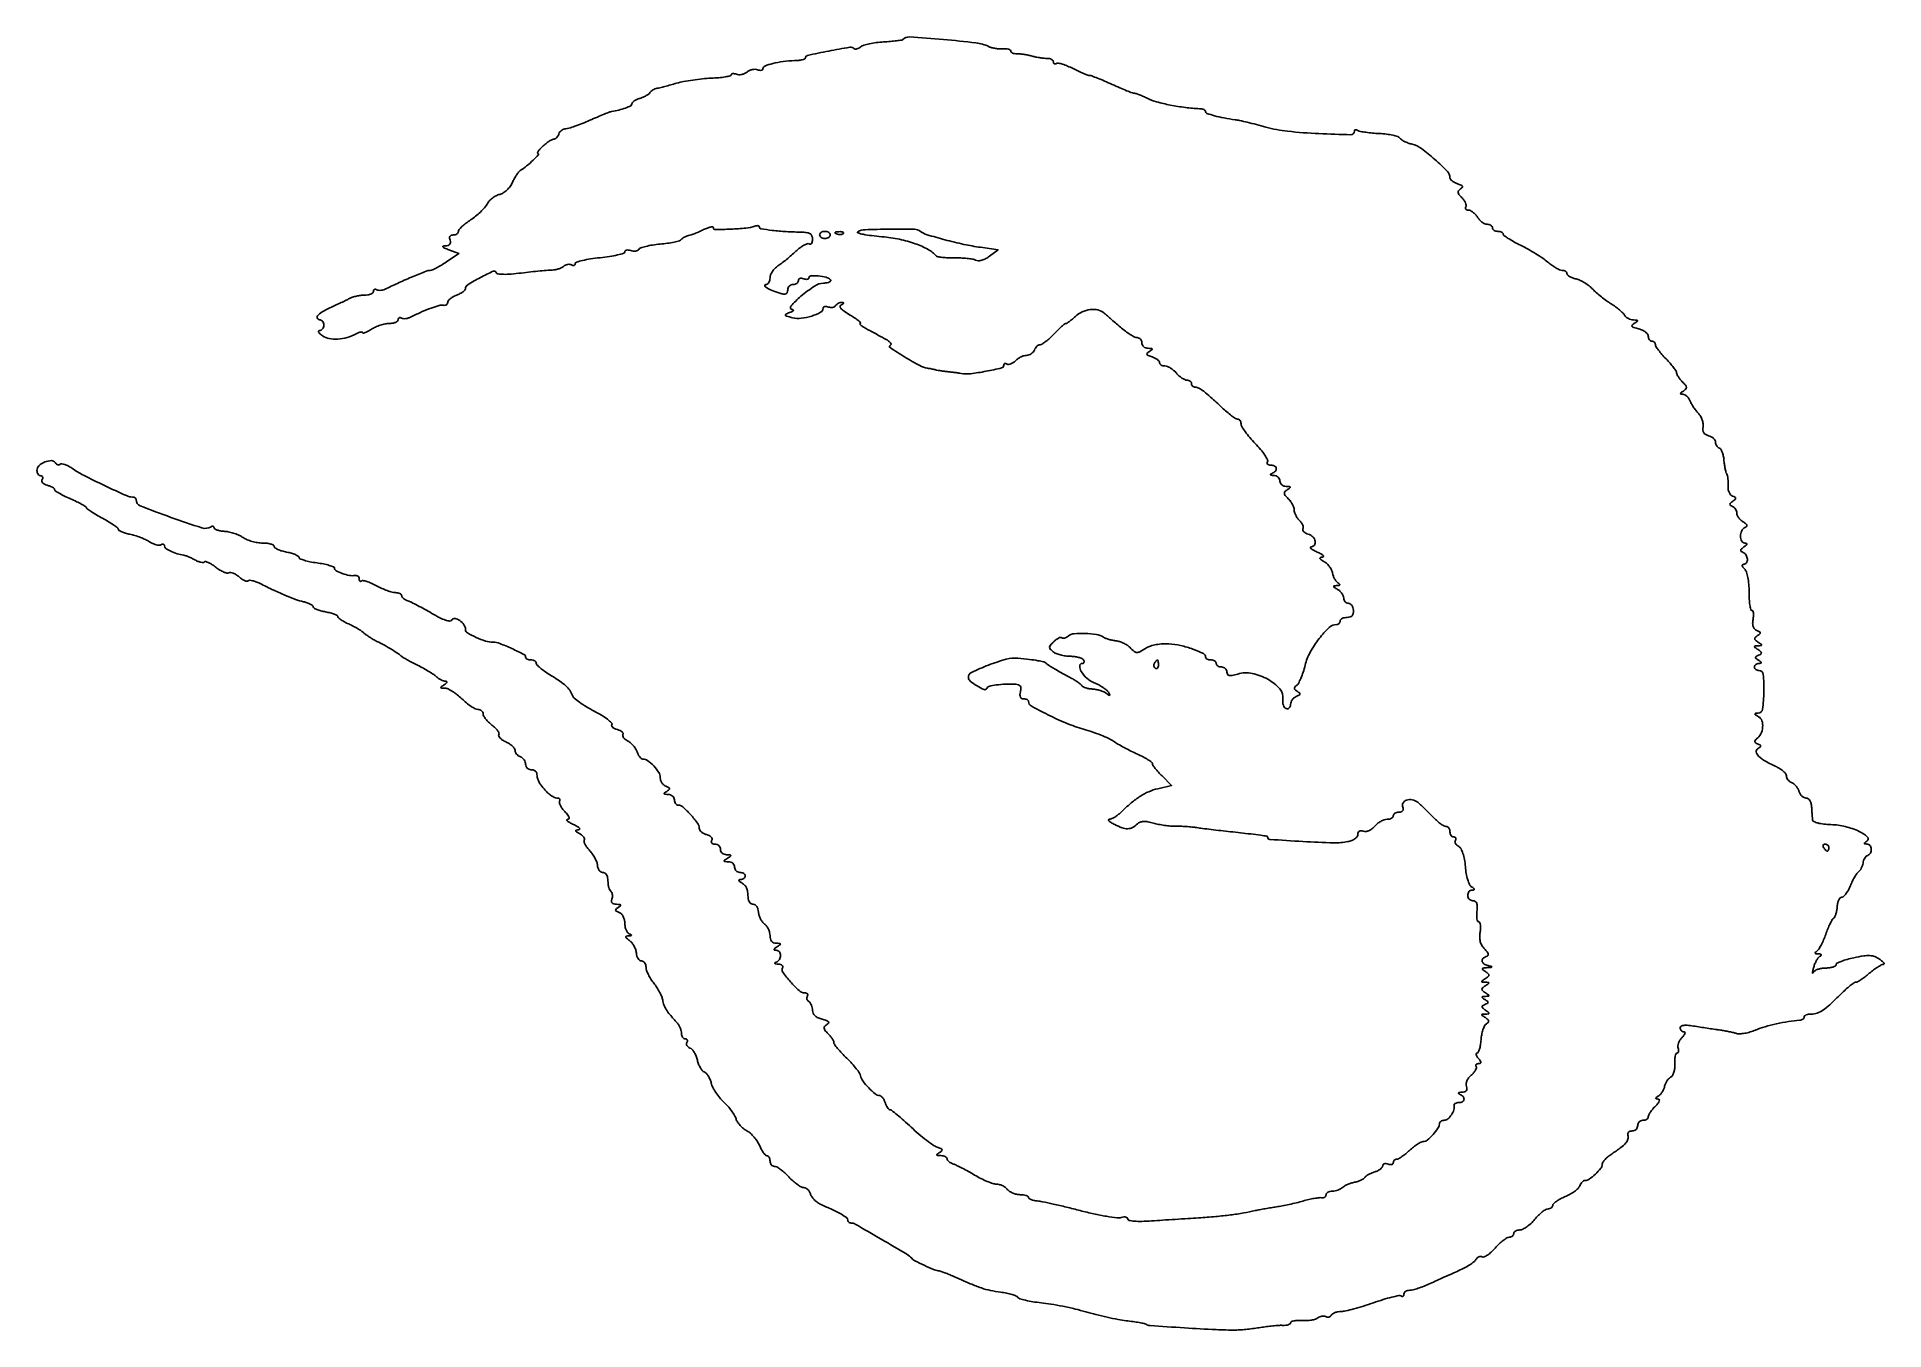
# Model space of a CAD drawing. Extents: x 0 to 522, y 1 to 366.
import ezdxf

# ---------------------------------------------------------------- set-up
doc = ezdxf.new("R2010")
doc.units = 0

msp = doc.modelspace()

# ---------------------------------------------------------------- linework, layer by layer
for points in [[(244.543146, 365.209813, -0.158511), (244.17351, 365.021589, -0.007147), (242.743192, 364.81668, -0.01138), (241.013007, 364.63392, -0.007844), (239.046533, 364.50238, 0.018806), (237.015841, 364.321761, 0.021292), (235.087752, 363.992983, 0.02109), (233.487981, 363.578275, 0.099553), (232.657587, 363.130786, -0.046947), (232.09922, 362.749688, -0.063162), (231.531038, 362.523463, -0.079014), (231.03937, 362.476584, -0.182682), (230.706483, 362.62685, 0.243131), (229.514282, 363.006632, 0.005735), (223.567796, 361.924035, 0.004964), (217.594129, 360.70389, 0.353564), (217, 359.968721, -0.306897), (216.821459, 359.705237, -0.034842), (216.099435, 359.473911, -0.032613), (215.109253, 359.298642, -0.020394), (213.934248, 359.217194, 0.024021), (210.700945, 358.969499, 0.030966), (207.774192, 358.417534, 0.029123), (205.517283, 357.703174, 0.310987), (205, 356.95193, -0.204808), (204.876099, 356.662137, -0.141293), (204.555634, 356.49448, -0.091803), (204.066769, 356.485586, -0.050419), (203.487265, 356.64326, 0.088665), (202.79963, 356.775178, 0.056251), (201.985753, 356.693755, 0.054331), (201.176329, 356.424935, 0.065975), (200.5, 356, -0.065975), (199.823671, 355.575065, -0.054331), (199.014247, 355.306245, -0.056251), (198.20037, 355.224822, -0.088665), (197.512735, 355.35674, 0.040082), (196.932789, 355.52746, 0.074435), (196.444226, 355.555618, 0.121467), (196.122415, 355.44439, 0.254171), (195.999522, 355.218615, -0.349005), (195.765164, 354.924162, -0.014356), (194.349154, 354.639676, -0.019594), (192.535407, 354.401861, -0.011985), (190.381918, 354.256877, 0.014741), (187.929308, 354.078169, 0.010565), (185.200932, 353.73992, 0.010683), (182.614189, 353.306957, 0.022477), (180.632396, 352.838431, -0.002686), (178.947648, 352.369029, -0.002912), (177.302673, 351.930495, -0.00274), (175.88865, 351.570601, -0.014154), (175.100106, 351.398039, 0.049113), (174.520131, 351.227943, 0.038971), (173.93515, 350.937145, 0.040241), (173.431098, 350.577548, 0.074757), (173.100106, 350.201265, -0.091282), (172.718573, 349.79521, -0.028491), (172.015344, 349.336988, -0.027414), (171.155331, 348.904756, -0.027108), (170.25, 348.567394, 0.031296), (169.388542, 348.238144, 0.042134), (168.660937, 347.829377, 0.048299), (168.150237, 347.405642, 0.197945), (168, 347.04102, -0.280495), (167.665222, 346.491208, -0.028497), (166.208864, 345.84093, -0.030813), (164.324713, 345.255283, -0.025294), (162.254498, 344.858905, 0.058772), (161.751782, 344.727318, 0.002843), (160.142895, 344.08638, 0.004601), (158.239327, 343.29501, 0.003298), (156.12557, 342.376828, -0.008884), (153.964667, 341.466723, -0.010936), (151.916585, 340.698193, -0.00946), (150.179043, 340.125868, -0.074959), (149.344185, 340, 0.095466), (148.763306, 339.888071, 0.066849), (148.18144, 339.559375, 0.064516), (147.68683, 339.073428, 0.074882), (147.361626, 338.5, -0.050522), (147.072081, 337.926253, -0.05519), (146.680501, 337.440625, -0.062321), (146.251204, 337.109194, -0.134038), (145.851198, 337, 0.121092), (145.358474, 336.878894, 0.02342), (144.560371, 336.4125, 0.023671), (143.660075, 335.765659, 0.019921), (142.769625, 335, 0.018404), (142.003118, 334.231297, 0.042268), (141.500696, 333.5875, 0.093042), (141.327338, 333.168912, 0.476256), (141.464448, 333, -0.649264), (141.60953, 332.674319, -0.016956), (140.143896, 331.152349, -0.020103), (138.275303, 329.47963, -0.028622), (136.478944, 328.162395, 0.08261), (136.007592, 327.731723, 0.021493), (135.406811, 326.89487, 0.021251), (134.795433, 325.868356, 0.020269), (134.262952, 324.777588, -0.057723), (133.628035, 323.691278, -0.045223), (132.712317, 322.67751, -0.046536), (131.670809, 321.88117, -0.078629), (130.662187, 321.45135, 0.062112), (129.655429, 321.060901, 0.04167), (128.619827, 320.386356, 0.041699), (127.711465, 319.550306, 0.062644), (127.08787, 318.673763, -0.056489), (126.400646, 317.682252, -0.022003), (125.246341, 316.474905, -0.021446), (123.86991, 315.265317, -0.024905), (122.459691, 314.240807, 0.018667), (121.134697, 313.303229, 0.025258), (120.016284, 312.354202, 0.023928), (119.193179, 311.503296, 0.182214), (119, 310.990807, -0.146541), (118.886831, 310.612964, -0.099139), (118.568594, 310.291049, -0.082995), (118.092815, 310.074054, -0.065667), (117.531385, 310, 0.094119), (116.972145, 309.893789, 0.166113), (116.617923, 309.592642, 0.151899), (116.503306, 309.114961, 0.075244), (116.638374, 308.5, -0.086586), (116.76661, 307.846147, -0.177496), (116.599512, 307.358953, -0.152814), (116.130646, 307.047883, -0.060073), (115.356989, 306.921053, 0.053367), (114.702809, 306.822772, 0.556869), (114.637635, 306.611215, 0.115964), (115.072116, 306.299367, 0.010549), (116.323462, 305.813232), (119.146924, 304.784359), (115.626516, 302.392179, -0.012473), (114.203388, 301.476174, -0.015657), (112.838751, 300.702703, -0.013852), (111.670061, 300.128567, -0.107646), (111.079805, 300, 0.094976), (109.948245, 299.783101, 0.00417), (106.216386, 298.261701, 0.007746), (102.256242, 296.53607, 0.010253), (98.709323, 294.836092, -0.043793), (97.953243, 294.534182, -0.044977), (97.162856, 294.371913, -0.049145), (96.454601, 294.361724, -0.11798), (95.959323, 294.52514, 0.087161), (95.592979, 294.671331, 0.166026), (95.281801, 294.632785, 0.17885), (95.074461, 294.416612, 0.103009), (95, 294.059017, -0.218218), (94.814307, 293.6538, -0.078322), (94.261639, 293.311086, -0.059552), (93.448862, 293.077557, -0.040227), (92.486431, 293, 0.031869), (91.396966, 292.93049, 0.023212), (90.201147, 292.72048, 0.023599), (89.081365, 292.413642, 0.0467), (88.236431, 292.048443, -0.010895), (87.321164, 291.572511, -0.003276), (85.908514, 290.888081, -0.003281), (84.313058, 290.140753, -0.003556), (82.75, 289.434502, 0.03082), (80.518664, 288.275988, 0.089014), (79.21194, 287.134356, 0.345287), (79.20435, 286.392265, 0.233111), (80, 286, -0.148195), (80.381354, 285.884432, -0.098894), (80.70625, 285.559375, -0.082425), (80.925306, 285.073457, -0.064853), (81, 284.5, -0.080051), (80.907677, 283.927044, -0.091328), (80.640889, 283.440625, -0.100752), (80.243751, 283.115417, -0.121929), (79.777494, 283, 0.26503), (79.526236, 282.856757, 0.273372), (79.526009, 282.571401, 0.081361), (79.916337, 282.103513, 0.025543), (80.638086, 281.540941, 0.104261), (82.513109, 280.741021, 0.06317), (84.929419, 280.57331, 0.057024), (87.580848, 281.03063, 0.051714), (90.154701, 282.082794, -0.026059), (90.862858, 282.415567, -0.051633), (91.457944, 282.589273, -0.088471), (91.856304, 282.591007, -0.36465), (92, 282.420174, 0.46584), (92.16739, 282.279498, 0.050068), (92.72404, 282.435384, 0.034323), (93.518716, 282.811174, 0.017427), (94.464817, 283.38499, -0.039441), (95.593844, 284.003538, -0.02749), (96.950304, 284.525591, -0.027842), (98.315692, 284.884073, -0.050314), (99.464817, 285, 0.039873), (100.435545, 285.077536, 0.05914), (101.25529, 285.311086, 0.077781), (101.813006, 285.65375, 0.219581), (102, 286.059017, -0.103009), (102.074461, 286.416612, -0.17885), (102.281801, 286.632785, -0.166026), (102.592979, 286.671331, -0.087161), (102.959323, 286.52514, 0.119494), (103.454641, 286.363349, 0.049665), (104.162856, 286.378502, 0.045356), (104.953242, 286.548034, 0.043886), (105.709323, 286.858522, -0.013534), (108.627086, 288.269066, -0.019032), (111.306283, 289.3553, -0.018787), (113.53543, 290.068257, -0.111394), (114.75, 290.129168, 0.084215), (115.227312, 290.127387, 0.108885), (115.632812, 290.289921, 0.121399), (115.902555, 290.590701, 0.122973), (116, 290.980914, -0.174117), (116.171038, 291.457181, -0.050508), (116.734375, 292.014813, -0.044169), (117.54309, 292.557581, -0.034888), (118.5, 293, 0.027469), (119.457282, 293.425482, 0.037144), (120.265625, 293.918219, 0.040821), (120.84007, 294.40529, 0.199049), (121, 294.791108, -0.261106), (121.652722, 295.955812, -0.016243), (125.216851, 297.980907, -0.015728), (128.851275, 299.748939, -0.443684), (129.709315, 299.372055, 0.288373), (130.17475, 298.989841, 0.027032), (131.72083, 298.878374, 0.024899), (133.893268, 298.947627, 0.01083), (136.766724, 299.24556, -0.003245), (139.487875, 299.569495, -0.003702), (142.096062, 299.843289, -0.003356), (144.312596, 300.044382, -0.020809), (145.453914, 300.09252, 0.045226), (146.293796, 300.169103, 0.033123), (147.201723, 300.398561, 0.033759), (148.039332, 300.734335, 0.06107), (148.660109, 301.132878, -0.066395), (149.216831, 301.482015, -0.064467), (149.85115, 301.677385, -0.069706), (150.46374, 301.696281, -0.111768), (150.956195, 301.527073, 0.072604), (151.355536, 301.354161, 0.148601), (151.693382, 301.364765, 0.188652), (151.916509, 301.552451, 0.125283), (152, 301.880431, -0.327793), (152.311884, 302.305046, -0.01678), (154.05625, 302.788215, -0.021355), (156.316673, 303.23221, -0.013258), (159, 303.568659, 0.012982), (161.683352, 303.903609, 0.020932), (163.94375, 304.343026, 0.016184), (165.692586, 304.819933, 0.329228), (166, 305.236199, -0.205681), (166.136792, 305.554665, -0.141003), (166.490577, 305.738503, -0.091463), (167.030271, 305.747491, -0.050202), (167.67005, 305.573119, 0.060776), (168.354296, 305.402039, 0.069112), (169.029527, 305.411765, 0.079525), (169.593237, 305.593036, 0.137706), (169.95288, 305.923758, -0.176), (170.476255, 306.337376, -0.019515), (171.964508, 306.767481, -0.02188), (173.83718, 307.144279, -0.016046), (175.940477, 307.403689, 0.012862), (178.042433, 307.649358, 0.017806), (179.910445, 307.984802, 0.014466), (181.415036, 308.356535, 0.167707), (181.907647, 308.696061, -0.076852), (182.240804, 309.027216, -0.034179), (182.766621, 309.357353, -0.032808), (183.382284, 309.637273, -0.038022), (184, 309.818334, 0.031566), (184.760145, 310.030537, 0.009938), (185.867188, 310.441195, 0.009882), (187.087116, 310.949588, 0.010801), (188.25, 311.491689, -0.022602), (189.305208, 311.95361, -0.043382), (190.192187, 312.209355, -0.066904), (190.800972, 312.246171, -0.39293), (191, 312.032013, 0.417682), (191.514453, 311.523609, 0.006995), (195.92231, 311.637431, 0.014822), (200.195608, 311.934679, 0.059422), (202.75, 312.499977, -0.050586), (203.228785, 312.614819, -0.089821), (203.632812, 312.596693, -0.135903), (203.898255, 312.453693, -0.204402), (204, 312.215207, 0.369939), (204.420059, 311.725164, 0.008927), (207.612886, 311.28942, 0.015273), (211.57194, 310.943153, 0.009385), (216.25, 310.765647, -0.037937), (217.558768, 310.640948, -0.113067), (218.384209, 310.295833, -0.150797), (218.840773, 309.69559, -0.087958), (219, 308.797464, -0.0479), (218.933401, 308.103881, -0.104285), (218.726552, 307.613644, -0.181523), (218.421105, 307.402621, -0.202452), (218.069113, 307.457286, 0.227499), (217.531886, 307.51455, 0.040432), (216.58356, 307.088763, 0.036688), (215.466769, 306.363167, 0.02567), (214.319113, 305.394845, -0.009741), (213.0752, 304.275592, -0.007349), (211.667177, 303.093196, -0.007436), (210.310729, 302.020868, -0.017016), (209.25, 301.263532, 0.052262), (208.389276, 300.552502, 0.047136), (207.660937, 299.654995, 0.050077), (207.162905, 298.715513, 0.097148), (207, 297.88499, -0.0643), (206.906646, 297.16207, -0.080513), (206.632812, 296.544783, -0.096099), (206.226822, 296.125938, -0.147314), (205.75, 295.969591, 0.51109), (205.528922, 295.64749, 0.172684), (205.961281, 295.11874, 0.041312), (207.579783, 294.315279, 0.020331), (209.75, 293.553575, 0.032586), (210.837174, 293.297022, 0.135582), (211.500915, 293.365582, 0.210525), (211.870317, 293.736495, 0.092353), (212, 294.432612, -0.094638), (212.114264, 295.030893, -0.096802), (212.440625, 295.53958, -0.09891), (212.927638, 295.880096, -0.10362), (213.5, 296, 0.072144), (214.073208, 296.08314, 0.087143), (214.559375, 296.325178, 0.100435), (214.884389, 296.684847, 0.134459), (215, 297.106989, -0.158089), (215.121257, 297.480915, -0.151946), (215.440625, 297.719716, -0.112257), (215.926101, 297.77672, -0.06502), (216.5, 297.638374, 0.047273), (217.074761, 297.478108, 0.086759), (217.559375, 297.475989, 0.136604), (217.877165, 297.625692, 0.218121), (218, 297.893872, -0.397748), (218.532156, 298.457002, -0.03754), (220.613412, 298.418493, -0.038917), (222.824388, 298.035912, -0.13554), (224.071452, 297.324253, -0.312859), (224.128213, 297.005754, -0.176102), (223.839965, 296.713614, -0.072877), (223.136024, 296.497419, -0.029339), (222.131982, 296.402944, 0.139371), (219.581051, 295.579857, 0.028071), (215.733088, 292.683656, 0.038276), (212.884404, 289.87769, 0.623309), (213.283333, 288.929715, -0.151672), (213.549729, 288.829821, -0.434323), (213.565812, 288.654561, -0.096873), (213.222276, 288.393577, -0.02096), (212.536451, 288.09172, 0.017897), (211.442146, 287.618055, 0.436635), (211.35341, 287.334354, 0.19687), (211.697921, 287.065982, 0.006782), (213.379824, 286.619518, 0.09123), (215.796856, 286.464743, 0.047251), (218.765016, 287.10496, 0.046315), (221.294647, 288.172788, 0.276435), (222, 289.3511, -0.204801), (222.120235, 289.632328, -0.141295), (222.431218, 289.795034, -0.091806), (222.905618, 289.80367, -0.050421), (223.467975, 289.650663, 0.066719), (224.073335, 289.506898, 0.072258), (224.678351, 289.533742, 0.081026), (225.190464, 289.720854, 0.126981), (225.526992, 290.043674, -0.082344), (225.841373, 290.403647, -0.057834), (226.294267, 290.695888, -0.057079), (226.809595, 290.880196, -0.074043), (227.309017, 290.921053, -0.048485), (227.714374, 290.854353, -0.431863), (227.791295, 290.712024, -0.199192), (227.629193, 290.524609, -0.021866), (227.09914, 290.287432, 0.298644), (226.805055, 289.869659, 0.187576), (227.01025, 289.2857, 0.063509), (227.920582, 288.462468, 0.016009), (229.59914, 287.371503, -0.010841), (231.028846, 286.463152, -0.024471), (232.060372, 285.700551, -0.046706), (232.58457, 285.183132, -0.633262), (232.5, 284.998963, 0.517729), (232.396203, 284.848554, 0.127961), (232.601562, 284.552178, 0.038733), (233.259237, 284.069746, 0.014461), (234.25, 283.493839, 0.000077), (235.489477, 282.820786, 0.000048), (236.947366, 282.029604, 0.000048), (238.388251, 281.248006, 0.000086), (239.570819, 280.60694, -0.029364), (240.477866, 280.044195, -0.073353), (241.041424, 279.508079, -0.178404), (241.173619, 279.096542, -0.31119), (240.967047, 278.822349, 0.624982), (240.883731, 278.194226, 0.008888), (245.004438, 275.566217, 0.012528), (249.268465, 273.097038, 0.091753), (251.5, 272.36535, -0.010551), (251.955176, 272.294252, -0.006085), (252.5, 272.190478, -0.006078), (253.044673, 272.072937, -0.010121), (253.5, 271.959125, 0.022304), (254.044584, 271.837015, 0.005628), (254.940625, 271.688068, 0.005732), (255.969531, 271.54097, 0.005758), (257, 271.417736, -0.003556), (258.067069, 271.294888, -0.00291), (259.20625, 271.148789, -0.002939), (260.252478, 271.002154, -0.007734), (261, 270.881062, 0.074557), (263.610119, 270.809983, 0.017077), (267.98164, 271.496472, 0.009449), (272.399832, 272.432698, 0.348986), (273, 273.187848, -0.115984), (273.072671, 273.496913, -0.185547), (273.270068, 273.677881, -0.155651), (273.567876, 273.697641, -0.077908), (273.91938, 273.549826, 0.163911), (274.381589, 273.442265, 0.068447), (275.012017, 273.591854, 0.057548), (275.702537, 273.955412, 0.046485), (276.347952, 274.490809, -0.046266), (277.04362, 275.068408, -0.037249), (277.884644, 275.556675, -0.038544), (278.73698, 275.891678, -0.074498), (279.459956, 276, 0.084879), (280.115709, 276.112127, 0.066174), (280.761027, 276.440625, 0.066131), (281.298516, 276.926579, 0.084508), (281.638374, 277.5, -0.055791), (281.935471, 278.073644, -0.057945), (282.348851, 278.559375, -0.064391), (282.810331, 278.889757, -0.123808), (283.248726, 279, 0.144977), (283.811643, 279.166724, 0.0199), (284.821686, 279.88125, 0.021486), (285.976901, 280.851215, 0.016666), (287.150435, 282, -0.008654), (288.287615, 283.149446, -0.012622), (289.331829, 284.11875, -0.008122), (290.228129, 284.884057, -0.174356), (290.550511, 285, 0.148907), (290.862041, 285.094882, 0.012463), (291.557631, 285.5875, 0.015732), (292.36924, 286.233934, 0.011493), (293.230375, 287, -0.080765), (295.14962, 288.28183, -0.077162), (297.406484, 288.9153, -0.083377), (299.587543, 288.813278, -0.123996), (301.292206, 287.969037, -0.001058), (301.967389, 287.390233, -0.000219), (303.152805, 286.368765, -0.00023), (304.528319, 285.181337, -0.000217), (305.930108, 283.969037, 0.01749), (307.340134, 282.832311, 0.021222), (308.740341, 281.872155, 0.020367), (309.966268, 281.173625, 0.119866), (310.680108, 281, -0.112885), (311.183606, 280.884858, -0.10022), (311.612282, 280.559375, -0.094172), (311.899901, 280.072763, -0.086725), (312, 279.5, 0.115601), (312.134359, 278.92663, 0.099524), (312.514063, 278.436127, 0.092453), (313.081688, 278.104104, 0.084232), (313.75, 277.984687, -0.014638), (314.649329, 277.950475, -0.28534), (314.865453, 277.795134, -0.3441), (314.80059, 277.561797, -0.018069), (314.117872, 277.094011, 0.052177), (313.521383, 276.622568, 0.322489), (313.457637, 276.259454, 0.184636), (313.811492, 275.92615, 0.020755), (314.867872, 275.541936, -0.03725), (315.683937, 275.214286, -0.047611), (316.373687, 274.790054, -0.055553), (316.851432, 274.338198, -0.177389), (317, 273.932612, 0.159052), (317.116091, 273.576899, 0.096935), (317.4435, 273.273955, 0.078694), (317.932411, 273.069389, 0.059875), (318.509787, 273, -0.099096), (319.209783, 272.859891, -0.040121), (320.079108, 272.4125, -0.037683), (320.965257, 271.765281, -0.039157), (321.732028, 271, 0.033456), (322.481607, 270.234644, 0.034867), (323.31679, 269.5875, 0.037189), (324.113627, 269.136361, 0.110654), (324.722241, 269, -0.076723), (325.210396, 268.924651, -0.089679), (325.624658, 268.70625, -0.100762), (325.901595, 268.381367, -0.126938), (326, 268, 0.103343), (326.079718, 267.618422, 0.098858), (326.306148, 267.29375, 0.096874), (326.644395, 267.076186, 0.094894), (327.042206, 267, -0.12513), (328.076732, 266.736981, -0.037776), (329.449651, 265.850291, -0.022006), (331.410795, 264.221877, -0.004848), (334.622263, 261.25, 0.012979), (336.012004, 260.005269, 0.017368), (337.338831, 258.954687, 0.014621), (338.480592, 258.163895, 0.145133), (339.033333, 258, -0.137182), (339.401961, 257.896922, -0.100222), (339.716042, 257.607188, -0.086213), (339.927481, 257.173821, -0.070597), (340, 256.662767, 0.140421), (340.21432, 255.914681, 0.016928), (341.180875, 254.476988, 0.019063), (342.480529, 252.815694, 0.014613), (344.02, 251.099636, -0.01712), (345.518427, 249.412393, -0.026024), (346.689039, 247.83989, -0.023802), (347.478835, 246.523181, -0.267701), (347.460983, 245.936869, 0.152256), (347.369741, 245.581587, 0.191565), (347.510013, 245.275205, 0.130391), (347.885839, 245.068139, 0.061142), (348.440983, 245, -0.115836), (349.489121, 244.753872, -0.249513), (349.95728, 244.09875, -0.229423), (349.691276, 243.295022, -0.104532), (348.75, 242.662281, 0.051902), (348.351958, 242.45138, 0.449116), (348.327933, 242.275306, 0.185333), (348.583427, 242.137165, 0.021021), (349.25, 242.078947, -0.08347), (349.918369, 241.935346, -0.089203), (350.485937, 241.582566, -0.09567), (350.866035, 241.078374, -0.114298), (351, 240.5, 0.115601), (351.134359, 239.92663, 0.099524), (351.514063, 239.436127, 0.092453), (352.081688, 239.104104, 0.084232), (352.75, 238.984687, -0.013752), (353.670443, 238.951304, -0.296048), (353.878401, 238.796661, -0.336586), (353.808073, 238.564063, -0.015872), (353.087821, 238.075438, 0.056778), (352.412533, 237.531835, 0.222852), (352.238295, 237.040901, 0.150083), (352.481475, 236.458329, 0.023009), (353.337821, 235.519322, -0.039946), (353.973901, 234.772588, -0.035451), (354.511735, 233.904783, -0.037185), (354.88268, 233.050413, -0.084017), (355, 232.357143, 0.07831), (355.107656, 231.673993, 0.038085), (355.443325, 230.854443, 0.036575), (355.931628, 230.036098, 0.043601), (356.509191, 229.347952, -0.042822), (357.048083, 228.707904, -0.054587), (357.421217, 228.033166, -0.065298), (357.586707, 227.42498, -0.173932), (357.49467, 226.991377, 0.227663), (357.455022, 226.618314, 0.111696), (357.716564, 226.205093, 0.07502), (358.251921, 225.811235, 0.044326), (358.985479, 225.504609, -0.118309), (360.276952, 224.725443, -0.146627), (360.948656, 223.499513, -0.218163), (360.711256, 222.435556, -0.217533), (359.75, 221.918781, 0.417791), (359.599741, 221.745519, 0.202746), (359.748438, 221.457903, 0.049502), (360.427244, 220.998813, 0.016585), (361.5, 220.463885, -0.019203), (362.560194, 219.928275, -0.066021), (363.178125, 219.470067, -0.302011), (363.240479, 219.18356, -0.294292), (363, 219.009669, 0.060283), (362.40565, 218.905157, 0.436045), (362.29212, 218.672476, 0.150443), (362.572952, 218.315875, 0.014828), (363.5, 217.714565, -0.056407), (364.291235, 217.102444, -0.042125), (365.015298, 216.269278, -0.042988), (365.570246, 215.354571, -0.071668), (365.84995, 214.5, 0.043868), (366.068759, 213.68045, 0.038297), (366.434929, 212.871686, 0.04019), (366.883743, 212.189681, 0.08519), (367.34995, 211.765313, -0.037107), (367.801295, 211.427395, -0.330139), (367.851405, 211.199249, -0.257797), (367.63893, 211.039511, -0.0274), (367, 210.984904, 0.028613), (366.287996, 210.922314, 0.439535), (366.164067, 210.740257, 0.194441), (366.356822, 210.467183, 0.01116), (367.25, 209.919901, -0.055942), (367.919365, 209.422383, -0.050884), (368.485937, 208.774005, -0.054217), (368.872383, 208.080138, -0.100292), (369, 207.45031, 0.087506), (369.097664, 206.896542, 0.094466), (369.378114, 206.426029, 0.100119), (369.796158, 206.111293, 0.111905), (370.287196, 206, -0.1482), (370.789997, 205.847623, -0.089983), (371.240533, 205.4125, -0.07566), (371.571452, 204.764706, -0.061594), (371.725047, 204, -0.066539), (371.673682, 203.11073, -0.135492), (371.365499, 202.488582, -0.139316), (370.788937, 202.123337, -0.072082), (369.937851, 202, 0.04963), (369.196293, 201.926211, 0.069621), (368.569244, 201.70625, 0.089785), (368.14725, 201.381782, 0.186163), (368, 201, -0.097178), (367.925114, 200.618334, -0.097488), (367.711594, 200.29375, -0.09837), (367.392861, 200.076409, -0.10093), (367.018192, 200, 0.192449), (364.893056, 199.150582, 0.037605), (362.074695, 196.033577, 0.039589), (359.538543, 192.169439, 0.063999), (358.104228, 188.513279, -0.017103), (357.538617, 186.548016, -0.02129), (356.874386, 184.767195, -0.020142), (356.205584, 183.346061, -0.129453), (355.675995, 182.763279, 0.058259), (355.179676, 182.351899, 0.218167), (355.050676, 181.978595, 0.18567), (355.243041, 181.594249, 0.041642), (355.833846, 181.139163, -0.034059), (356.469728, 180.664522, -0.263374), (356.59109, 180.328337, -0.235072), (356.36856, 180.023369, -0.028071), (355.583846, 179.670548, 0.08093), (354.978378, 179.317488, 0.065647), (354.465255, 178.766981, 0.066528), (354.118348, 178.110762, 0.08859), (354, 177.448051, -0.080068), (353.905761, 176.86333, -0.123384), (353.632812, 176.432878, -0.145123), (353.225669, 176.225079, -0.128792), (352.75, 176.25962, -0.147073), (352.295665, 176.584463, -0.077998), (351.959454, 177.19647, -0.066521), (351.786959, 177.990852, -0.056333), (351.8141, 178.850282, 0.217985), (350.95173, 181.792254, 0.086194), (347.608676, 184.520281, 0.078039), (343.154333, 186.180213, 0.120643), (339.070223, 186.02014, -0.017646), (337.501442, 185.629556, -0.09677), (336.632762, 185.615843, -0.217153), (336.176068, 185.931527, -0.135396), (336, 186.569806, 0.104015), (335.885232, 187.115524, 0.098983), (335.559375, 187.57988, 0.096698), (335.072567, 187.891075, 0.094275), (334.5, 188, -0.064853), (333.926543, 188.074694, -0.082425), (333.440625, 188.29375, -0.098894), (333.115568, 188.618646, -0.148195), (333, 189, 0.148195), (332.884432, 189.381354, 0.098894), (332.559375, 189.70625, 0.082425), (332.073457, 189.925306, 0.064853), (331.5, 190, -0.04842), (330.925951, 190.055722, -0.06842), (330.440625, 190.222042, -0.088604), (330.113704, 190.467248, -0.189864), (330, 190.755889, 0.286657), (329.354747, 191.788883, 0.026013), (326.429895, 193.032726, 0.031479), (322.943416, 194.062307, 0.040016), (319.624079, 194.544368, 0.032503), (317.879134, 194.543055, 0.028042), (316.059404, 194.320303, 0.029065), (314.425838, 193.927486, 0.06789), (313.285183, 193.404812, -0.013877), (311.469018, 192.32233, -0.136931), (310.612748, 192.114989, -0.166232), (309.848742, 192.4061, -0.022978), (308.575021, 193.567837, 0.053571), (307.807618, 194.186325, 0.033179), (306.793317, 194.747026, 0.033038), (305.704976, 195.172414, 0.050125), (304.71129, 195.380455, -0.023784), (303.740463, 195.530932, -0.019567), (302.721971, 195.780672, -0.020003), (301.8035, 196.084626, -0.048534), (301.163161, 196.399161, 0.098437), (299.15136, 197.150289, 0.031438), (295.957496, 197.465055, 0.029367), (292.81967, 197.39182, 0.151281), (291.225834, 196.750901, -0.045619), (290.69699, 196.395702, -0.061545), (290.161699, 196.18355, -0.076913), (289.700714, 196.136888, -0.185265), (289.392501, 196.274166, 0.253702), (289.058818, 196.373188, 0.061593), (288.496035, 196.179495, 0.048326), (287.820686, 195.764432, 0.031427), (287.125916, 195.166667, 0.022275), (286.191957, 194.170008, 0.164121), (285.951637, 193.57361, 0.205255), (286.149406, 193.027035, 0.037447), (286.959249, 192.281803, 0.072726), (287.773641, 191.811375, 0.030096), (288.984756, 191.41211, 0.028989), (290.356242, 191.133651, 0.033108), (291.690983, 191.031803, -0.02879), (292.957869, 190.946119, -0.034874), (294.126162, 190.715592, -0.037426), (295.053482, 190.388239, -0.151915), (295.5, 190, -0.073441), (295.664882, 189.617458, -0.14977), (295.652901, 189.29375, -0.188214), (295.470368, 189.079832, -0.123706), (295.152637, 189, 0.411609), (294.441881, 188.295543, 0.14127), (294.872502, 186.750307, 0.073019), (296.479066, 184.836107, 0.082938), (298.504921, 183.562391, -0.023813), (299.809112, 182.942983, -0.024268), (301.040009, 182.205915, -0.024934), (302.041997, 181.463116, -0.085473), (302.569881, 180.852034, -0.011987), (302.961304, 180.165179, -0.436635), (302.908589, 180.010961, -0.262313), (302.694509, 180.031361, -0.007924), (301.941958, 180.57308, 0.056767), (301.217594, 180.993959, 0.027749), (300.215631, 181.368198, 0.027107), (299.118394, 181.64577, 0.035264), (298.089977, 181.772986, -0.029122), (297.124141, 181.880442, -0.032672), (296.214593, 182.097584, -0.034622), (295.476683, 182.382845, -0.124974), (295.089977, 182.699905, 0.062697), (294.720731, 183.087929, 0.014928), (294.012368, 183.63216, 0.015119), (293.154638, 184.212713, 0.014422), (292.25, 184.75), (291.225733, 185.319037), (290, 186), (288.774267, 186.680963), (287.75, 187.25, -0.006877), (286.8519, 187.765235, -0.008031), (286.014062, 188.279687, -0.007222), (285.320235, 188.735425, -0.047481), (285, 189, 0.131509), (284.279499, 189.416252, 0.020198), (282.65128, 189.783728, 0.016921), (280.31551, 190.131352, 0.006232), (277, 190.468833, 0.089408), (273.668774, 190.170338, 0.024848), (268.667457, 188.527404, 0.017918), (263.894043, 186.492825, 0.290819), (263, 185.085715, 0.224788), (263.501161, 184.027302, 0.034836), (265.445189, 182.649102, 0.036546), (267.451013, 181.620102, 0.428384), (268.175298, 181.933632, -0.248028), (268.821829, 182.514264, -0.025844), (270.891016, 182.920435, -0.028176), (273.50109, 183.144974, -0.02155), (276.366631, 183.105963, -0.066596), (277.208302, 182.944354, -0.171709), (277.689322, 182.568871, -0.155331), (277.855121, 181.944867, -0.051866), (277.710251, 181, 0.047946), (277.570873, 180.136109, 0.120594), (277.681695, 179.512551, 0.169691), (278.031896, 179.138214, 0.121219), (278.59362, 179, -0.051352), (279.131815, 178.944579, -0.071217), (279.587174, 178.779687, -0.091197), (279.893467, 178.536273, -0.180947), (280.001017, 178.25, 0.271273), (280.722174, 177.022425, 0.011068), (285.435886, 174.522014, 0.019223), (290.670285, 172.139518, 0.027305), (295.5, 170.463059, -0.013469), (297.98047, 169.678217, -0.012594), (300.471875, 168.744524, -0.012679), (302.640891, 167.804101, -0.04138), (304, 167.031014, 0.018788), (305.252466, 166.241733, 0.007708), (307.006484, 165.262153, 0.007614), (308.923791, 164.267185, 0.009677), (310.724202, 163.410541, -0.014389), (312.344539, 162.620764, -0.02117), (313.715122, 161.827557, -0.017375), (314.762087, 161.108644, -0.229378), (314.974202, 160.704545, 0.143219), (315.12139, 160.255771, 0.015054), (315.780524, 159.354654, 0.01766), (316.653508, 158.311778, 0.013283), (317.6829, 157.226191), (320.365799, 154.543292), (316.536412, 153.637663, 0.042312), (313.964646, 152.794527, 0.042583), (311.577328, 151.531901, 0.033662), (309.00962, 149.624494, 0.014309), (305.828598, 146.75, -0.030574), (305.03665, 146.079819, -0.030704), (304.169963, 145.512253, -0.032251), (303.355267, 145.114761, -0.096426), (302.75, 144.993839, 0.395776), (302.584307, 144.836782, 0.222117), (302.695443, 144.557487, 0.051745), (303.315624, 144.084505, 0.016849), (304.319593, 143.517037, 0.032186), (306.425762, 142.585527, 0.094647), (307.982806, 142.328927, 0.116894), (309.329533, 142.684494, 0.064026), (310.727452, 143.679833, -0.097671), (311.501143, 144.156211, -0.076103), (312.470046, 144.357931, -0.057257), (313.694572, 144.283093, -0.026438), (315.251261, 143.921407, 0.021451), (316.71351, 143.566265, 0.013975), (318.426933, 143.2767, 0.014061), (320.117302, 143.087698, 0.025901), (321.5, 143.044214, -0.01367), (322.865712, 143.034672, -0.007994), (324.5, 142.952378, -0.00799), (326.134095, 142.817621, -0.013428), (327.5, 142.64583, 0.005934), (329.079714, 142.423051, 0.001708), (331.528125, 142.11585, 0.001718), (334.291415, 141.788361, 0.001829), (337, 141.486826, -0.001067), (342.731355, 140.85762, -0.007297), (345.549769, 140.500399, -0.006224), (347.30574, 140.229413, -0.366512), (347.5, 140, 0.394528), (348.14903, 139.305491, 0.002441), (357.476609, 138.719027, 0.007321), (366.140364, 138.343927, 0.056566), (370.176706, 138.685341, 0.046834), (371.266736, 139.011802, 0.060739), (372.178479, 139.516924, 0.073677), (372.793498, 140.11849, 0.163784), (373, 140.731989, -0.09207), (373.106243, 141.304069, -0.169903), (373.408807, 141.660501, -0.153657), (373.893251, 141.771602, -0.071853), (374.527594, 141.627785, 0.124794), (375.247191, 141.5424, 0.069574), (376.103173, 141.778493, 0.060998), (376.977049, 142.290384, 0.05279), (377.749835, 143.020796, -0.045985), (378.5296, 143.778109, -0.04023), (379.468896, 144.418609, -0.0423), (380.419105, 144.858432, -0.087461), (381.222241, 145, 0.054295), (381.902335, 145.07407, 0.073992), (382.477783, 145.29375, 0.093631), (382.863959, 145.618435, 0.172936), (383, 146, -0.157984), (383.123597, 146.381408, -0.097154), (383.472053, 146.70625, -0.07906), (383.992458, 146.92557, -0.060338), (384.606989, 147, 0.078827), (385.226258, 147.098241, 0.154344), (385.628366, 147.385874, 0.163337), (385.778454, 147.839111, 0.090842), (385.670131, 148.417241, -0.224508), (385.759353, 149.600124, -0.186953), (386.746065, 150.404885, -0.131069), (388.343979, 150.49108, -0.112709), (389.876748, 149.785834, -0.019779), (390.675455, 149.119545, -0.006719), (391.783747, 148.090688, -0.006669), (392.978869, 146.920115, -0.007627), (394.089199, 145.768581, 0.020591), (395.165613, 144.708633, 0.025143), (396.258807, 143.813271, 0.024933), (397.232798, 143.166604, 0.134872), (397.839199, 143, -0.128354), (398.281883, 142.884456, -0.100731), (398.659015, 142.559375, -0.089206), (398.912589, 142.073088, -0.075824), (399, 141.5, 0.06887), (399.079345, 140.926682, 0.085131), (399.311086, 140.440625, 0.099915), (399.655173, 140.115626, 0.140337), (400.059017, 140, -0.100016), (400.417956, 139.927475, -0.176854), (400.636558, 139.724304, -0.168473), (400.678876, 139.419752, -0.089697), (400.537985, 139.06146, 0.157532), (400.433921, 138.638196, 0.102756), (400.57225, 138.150184, 0.083085), (400.934491, 137.670493, 0.062082), (401.469172, 137.27719, -0.140489), (402.119615, 136.621577, -0.045679), (402.670117, 135.358417, -0.037818), (403.093082, 133.660217, -0.023314), (403.343546, 131.615387, 0.024886), (403.585299, 129.691762, 0.031172), (404.007618, 127.944134, 0.032943), (404.535403, 126.564155, 0.144794), (405.103342, 125.91497, -0.017658), (405.730499, 125.486115, -0.195981), (405.885606, 125.232362, -0.407607), (405.769036, 125.066461, -0.043015), (405.25, 125.015313, 0.118755), (404.773192, 124.894248, 0.099323), (404.367188, 124.563873, 0.09112), (404.094491, 124.07407, 0.081749), (404, 123.5, 0.097707), (404.11295, 122.927513, 0.097622), (404.434888, 122.440625, 0.098252), (404.915495, 122.114585, 0.100385), (405.480471, 122, -0.144707), (406.127421, 121.808759, -0.160196), (406.535452, 121.302389, -0.091895), (406.697088, 120.400304, -0.027491), (406.611643, 119, 0.027552), (406.541625, 117.850196, 0.045486), (406.624359, 116.88125, 0.059632), (406.829677, 116.206077, 0.29745), (407.145435, 116, -0.306635), (407.448539, 115.794824, -0.064038), (407.617633, 115.140151, -0.047057), (407.646772, 114.194895, -0.027796), (407.512835, 113.072856, 0.044118), (407.391561, 111.669565, 0.063822), (407.55203, 110.436804, 0.068933), (408.002155, 109.355806, 0.063382), (408.739644, 108.403213, -0.025095), (409.504367, 107.557618, -0.114636), (409.794662, 106.966901, -0.240501), (409.690277, 106.546805, -0.134162), (409.241071, 106.247024, 0.107584), (408.298963, 105.687286, 0.259813), (408.058455, 104.941535, 0.205938), (408.56753, 104.201576, 0.076744), (409.75, 103.689326, -0.005087), (410.753418, 103.416169, -0.451518), (410.81301, 103.291727, -0.279135), (410.666292, 103.185925, -0.003696), (409.5, 103.100689, 0.013147), (408.411455, 103.000418, 0.263731), (408.152713, 102.810229, 0.347337), (408.221477, 102.537964, 0.018478), (409, 101.984687, -0.02521), (409.814678, 101.389057, -0.226004), (410, 101, -0.226004), (409.814678, 100.610943, -0.02521), (409, 100.015313, 0.007812), (408.117778, 99.416241, 0.244358), (408, 99.189636, 0.392549), (408.137997, 99.040951, 0.013529), (409, 99, -0.013529), (409.862003, 98.959049, -0.392549), (410, 98.810364, -0.244358), (409.882222, 98.583759, -0.007812), (409, 97.984687, 0.02521), (408.185322, 97.389057, 0.226004), (408, 97, 0.226004), (408.185322, 96.610943, 0.02521), (409, 96.015313, -0.007812), (409.882222, 95.416241, -0.244358), (410, 95.189636, -0.392549), (409.862003, 95.040951, -0.013529), (409, 95, 0.016223), (408.211741, 94.958296, 0.346341), (408.05194, 94.808792, 0.283814), (408.146322, 94.586324, 0.012938), (408.863153, 94.105738, -0.022288), (409.573622, 93.609919, -0.233334), (409.726305, 93.300554, -0.27487), (409.562925, 93.025813, -0.02939), (408.863153, 92.697182, 0.043347), (408.209357, 92.367597, 0.282755), (408.051074, 92.052966, 0.197319), (408.242351, 91.680711, 0.022744), (409, 91.091444, -0.008342), (409.877776, 90.448437, -0.234639), (410, 90.202324, -0.39027), (409.854185, 90.043965, -0.015506), (409, 90, 0.013529), (408.137997, 89.959049, 0.392549), (408, 89.810364, 0.244358), (408.117778, 89.583759, 0.007812), (409, 88.984687, -0.034974), (409.691846, 88.457845, -0.177462), (409.919867, 88.039251, -0.229987), (409.794791, 87.641391, -0.059929), (409.265154, 87.200349, 0.133711), (408.771162, 86.648667, 0.035654), (408.315155, 85.549206, 0.033504), (407.95753, 84.176734, 0.029095), (407.765154, 82.702353, -0.022102), (407.600329, 81.284972, -0.034588), (407.321608, 80.089809, -0.037923), (406.982176, 79.225129, -0.28718), (406.627555, 79.002005, 0.28434), (406.41058, 78.867071, 0.177697), (406.377077, 78.559964, 0.079573), (406.582528, 78.076555, 0.033022), (407, 77.5, -0.020663), (407.564903, 76.759068, -0.142917), (407.709758, 76.330825, -0.325525), (407.547239, 76.086597, -0.088789), (407.063428, 76, 0.073029), (406.649052, 75.939152, 0.149198), (406.378184, 75.758649, 0.188432), (406.291105, 75.490756, 0.124476), (406.389756, 75.178379, -0.210847), (406.449652, 74.747007, -0.061014), (406.182039, 74.113191, -0.049845), (405.670538, 73.398227, -0.035537), (404.969569, 72.705972, 0.054737), (404.26325, 71.952841, 0.061203), (403.767692, 71.090765, 0.069147), (403.540558, 70.241696, 0.123046), (403.627785, 69.527594, -0.082277), (403.765626, 68.855285, -0.178685), (403.604383, 68.36145, -0.156427), (403.138169, 68.04847, -0.059669), (402.356989, 67.921053, 0.023008), (401.686433, 67.861556, 0.159078), (401.393034, 67.719822, 0.454732), (401.401725, 67.540021, 0.071474), (401.75, 67.337719, -0.104915), (402.682293, 66.709989, -0.222484), (402.959057, 65.905392, -0.250307), (402.513273, 65.249679, -0.121389), (401.5, 65, 0.048678), (400.937274, 64.945085, 0.07899), (400.48726, 64.779687, 0.112983), (400.216955, 64.535401, 0.207791), (400.158759, 64.25, -0.131301), (400.092569, 62.990645, -0.065919), (399.401499, 61.542556, -0.067799), (398.39746, 60.379857, -0.182771), (397.393011, 60, 0.069244), (396.860598, 59.925912, 0.085369), (396.409197, 59.709608, 0.099988), (396.10738, 59.38841, 0.139644), (396, 59.011431, -0.150587), (395.606535, 57.734623, -0.03556), (394.206681, 55.96387, -0.034774), (392.584546, 54.418275, -0.174675), (391.423782, 54, 0.122605), (390.822906, 53.85041, 0.022604), (389.832089, 53.265625, 0.023059), (388.710263, 52.457105, 0.019203), (387.594501, 51.5, -0.016167), (386.49216, 50.542731, -0.020427), (385.410744, 49.734375, -0.018953), (384.469338, 49.140024, -0.132072), (383.948478, 49, 0.101206), (383.586532, 48.92598, 0.098429), (383.278615, 48.715469, 0.09742), (383.072335, 48.401076, 0.096912), (383, 48.031385, -0.184534), (382.877514, 47.710807, -0.147206), (382.559375, 47.516384, -0.100118), (382.074366, 47.488865, -0.055937), (381.5, 47.638374, 0.06055), (380.925866, 47.782198, 0.106525), (380.440625, 47.739511, 0.150272), (380.121923, 47.522266, 0.170158), (380, 47.174376, -0.171619), (379.841309, 46.725658, -0.058111), (379.339063, 46.233896, -0.049647), (378.611088, 45.777951, -0.03948), (377.75, 45.432606, 0.025912), (376.846622, 45.098428, 0.026748), (375.992473, 44.67566, 0.027705), (375.296459, 44.231024, 0.093726), (374.926505, 43.841793, -0.109831), (374.548818, 43.468978, -0.032569), (373.830252, 43.081071, -0.030961), (372.942735, 42.738888, -0.028966), (371.999914, 42.499984, 0.029653), (371.023955, 42.251256, 0.02586), (370.037414, 41.879309, 0.026716), (369.179723, 41.448294, 0.066676), (368.623409, 41.023409, -0.070672), (368.101203, 40.631112, -0.038878), (367.371876, 40.300626, -0.037848), (366.564261, 40.075301, -0.049145), (365.8, 40, 0.05605), (365.111474, 39.922574, 0.075531), (364.52875, 39.693373, 0.094811), (364.138001, 39.354394, 0.168356), (364, 38.956163, -0.126224), (363.902382, 38.575638, -0.121919), (363.632812, 38.283289, -0.107745), (363.227387, 38.126686, -0.082034), (362.75, 38.13134, 0.074258), (362.029817, 38.149497, 0.013039), (360.68617, 37.947642, 0.013885), (359.11043, 37.623367, 0.012078), (357.479515, 37.198435, -0.009546), (355.68669, 36.721609, -0.006379), (353.61794, 36.241375, -0.006423), (351.59986, 35.827047, -0.012537), (349.979515, 35.557946, 0.005481), (348.464563, 35.328264, 0.00401), (346.787733, 35.041381, 0.004051), (345.203442, 34.743965, 0.008941), (344, 34.485506, -0.015061), (340.743072, 33.827611, -0.010782), (337.067251, 33.280953, -0.009419), (332.864413, 32.828524, -0.006145), (328, 32.457585, 0.00026), (325.023856, 32.26584, 0.000148), (321.426562, 32.031126, 0.000148), (317.805534, 31.792709, 0.000245), (314.75, 31.589112, -0.011431), (311.952909, 31.465502, -0.02552), (309.825207, 31.528769, -0.027616), (308.331917, 31.733077, -0.359261), (308, 32.135398, 0.212783), (307.851769, 32.467941, 0.1278), (307.46127, 32.670222, 0.08458), (306.868519, 32.702838, 0.048423), (306.166026, 32.552695, -0.109113), (304.977203, 32.445451, -0.009864), (302.007415, 32.885566, -0.012434), (298.451545, 33.575773, -0.009404), (294.584419, 34.503263, 0.003764), (290.674978, 35.487666, 0.004547), (286.98975, 36.35074, 0.003883), (283.877422, 37.0245, 0.030722), (282.418393, 37.236063, -0.030363), (281.492047, 37.369707, -0.045467), (280.710403, 37.607102, -0.055772), (280.164256, 37.903451, -0.245302), (280, 38.218108, 0.257003), (279.834595, 38.518649, 0.061788), (279.301593, 38.770319, 0.048285), (278.533269, 38.943122, 0.031193), (277.622445, 39, -0.055078), (276.620767, 39.110678, -0.043151), (275.57761, 39.440625, -0.044437), (274.649764, 39.925329, -0.077115), (274, 40.5, 0.062614), (273.38739, 41.074156, 0.04421), (272.57715, 41.559375, 0.04456), (271.704209, 41.890104, 0.06838), (270.904397, 42, -0.08012), (269.920981, 42.158601, -0.01843), (268.341008, 42.747279, -0.018585), (266.549988, 43.570139, -0.017191), (264.776841, 44.543929, 0.007254), (263.011097, 45.559832, 0.007582), (261.24226, 46.50881, 0.007331), (259.690775, 47.282507, 0.032926), (258.75, 47.66056, -0.0427), (258.080382, 47.944951, -0.051798), (257.514063, 48.324521, -0.060294), (257.125003, 48.736842, -0.160338), (257, 49.116631, 0.188689), (256.867535, 49.455149, 0.087824), (256.485937, 49.745009, 0.068088), (255.91971, 49.944316, 0.048471), (255.25, 50.015313, -0.014638), (254.350671, 50.049525, -0.28534), (254.134547, 50.204866, -0.3441), (254.19941, 50.438203, -0.018069), (254.882128, 50.905989, 0.048592), (255.489348, 51.378897, 0.318511), (255.560135, 51.736723, 0.19171), (255.223976, 52.063059, 0.021107), (254.195407, 52.43798, -0.073638), (253.084815, 52.980418, -0.012728), (251.184669, 54.356578, -0.013605), (249.022656, 56.103025, -0.011798), (246.851276, 58.047304, 0.006358), (244.777551, 59.945187, 0.009508), (242.913928, 61.545145, 0.005035), (241.313023, 62.840619, 0.169152), (240.855384, 63, -0.199157), (240.535336, 63.132744, -0.047251), (240.159989, 63.5875, -0.041419), (239.795842, 64.23424, -0.030681), (239.5, 65, 0.039709), (239.188321, 65.765398, 0.0497), (238.777735, 66.4125, 0.058089), (238.335507, 66.858844, 0.170109), (237.932612, 67, -0.175069), (236.723678, 67.436678, -0.028137), (234.858304, 69.172747, -0.030134), (233.187758, 71.136967, -0.12535), (232.593969, 72.560707, 0.113994), (232.308825, 73.289948, 0.016913), (231.367501, 74.57137, 0.018313), (230.128019, 76.031008, 0.014846), (228.697674, 77.505141, -0.011387), (227.281233, 78.944882, -0.015881), (226.086192, 80.300007, -0.012247), (225.170284, 81.464543, -0.161883), (225, 81.976709, 0.117092), (224.893985, 82.423202, 0.028194), (224.511735, 83.086781, 0.027418), (223.974056, 83.818341, 0.024195), (223.337821, 84.519322, -0.024247), (222.507144, 85.434724, -0.143033), (222.255024, 86.023986, -0.221361), (222.414703, 86.513117, -0.066593), (223.035666, 87.022043, 0.095587), (223.503342, 87.452662, 0.353325), (223.487191, 87.825995, 0.132999), (222.963155, 88.172217, 0.018376), (221.697845, 88.5397, -0.048528), (220.562173, 88.945118, -0.077509), (219.710412, 89.521078, -0.093967), (219.184842, 90.235695, -0.112153), (219, 91.049391, 0.050261), (218.924661, 91.796973, 0.047737), (218.701458, 92.528156, 0.051377), (218.373269, 93.137064, 0.105442), (217.983688, 93.510081, -0.090427), (217.639411, 93.820631, -0.095498), (217.434921, 94.22714, -0.099685), (217.401101, 94.665803, -0.108373), (217.542705, 95.069098, 0.124186), (217.654704, 95.423035, 0.188351), (217.556483, 95.726548, 0.149413), (217.250303, 95.931042, 0.073184), (216.781701, 96, -0.18708), (215.192527, 96.61617, -0.027903), (212.74687, 99.112042, -0.02537), (210.602727, 101.825585, -0.301563), (210.561677, 103.099796, 0.195846), (210.620155, 103.447169, 0.173542), (210.423205, 103.758756, 0.104886), (209.962489, 103.98384, 0.050499), (209.309017, 104.078947, -0.022138), (208.640403, 104.137859, -0.170249), (208.364004, 104.278058, -0.453622), (208.379663, 104.456346, -0.062064), (208.75, 104.662281, 0.087674), (209.227909, 104.960859, 0.065245), (209.632812, 105.434649, 0.064399), (209.906632, 106.004061, 0.080074), (210, 106.583333, 0.086757), (209.905223, 107.125447, 0.09314), (209.632812, 107.588352, 0.098871), (209.226876, 107.900837, 0.11214), (208.75, 108.015313, -0.066727), (208.295085, 108.081977, -0.405416), (208.1875, 108.269141, -0.167501), (208.378141, 108.559769, -0.021149), (209, 109, 0.011213), (209.830411, 109.563444, 0.309569), (209.916542, 109.798096, 0.327416), (209.728916, 109.952739, 0.011938), (208.75, 109.984687, -0.097685), (208.012147, 110.13695, -0.123244), (207.456252, 110.553875, -0.108103), (207.114676, 111.231897, -0.062907), (207, 112.139757, 0.062976), (206.885915, 113.041945, 0.047495), (206.546223, 113.982771, 0.0484), (206.046654, 114.819713, 0.076289), (205.455228, 115.40908, -0.073455), (204.851248, 116.004212, -0.043711), (204.314873, 116.862097, -0.042727), (203.920566, 117.832381, -0.056412), (203.742423, 118.769323, 0.055039), (203.582617, 119.622549, 0.070849), (203.245637, 120.344739, 0.086793), (202.791483, 120.831076, 0.163035), (202.287196, 121, -0.112833), (201.786398, 121.11447, -0.091784), (201.341395, 121.440625, -0.085888), (201.019981, 121.927057, -0.082538), (200.875, 122.5, 0.010662), (200.655651, 124.592111, 0.066935), (200.380653, 125.628115, 0.106688), (199.895213, 126.329073, 0.047237), (199, 127.021162, -0.021094), (198.380438, 127.450415, -0.168789), (198.19051, 127.735128, -0.408402), (198.296393, 127.919376, -0.065468), (198.75, 127.984687, 0.07833), (199.227511, 128.065963, 0.089546), (199.632812, 128.289252, 0.099425), (199.903888, 128.617406, 0.123684), (200, 129, 0.148195), (199.884432, 129.381354, 0.098894), (199.559375, 129.70625, 0.082425), (199.073457, 129.925306, 0.064853), (198.5, 130, -0.099038), (197.927543, 130.114514, -0.097945), (197.440625, 130.440625, -0.097945), (197.114514, 130.927543, -0.099038), (197, 131.5, 0.115601), (196.865641, 132.07337, 0.099524), (196.485938, 132.563873, 0.092453), (195.918312, 132.895896, 0.084232), (195.25, 133.015313, -0.011938), (194.271084, 133.047261, -0.327416), (194.083458, 133.201904, -0.309569), (194.169589, 133.436556, -0.011213), (195, 134, 0.011213), (195.830411, 134.563444, 0.309569), (195.916542, 134.798096, 0.327416), (195.728916, 134.952739, 0.011938), (194.75, 134.984687, -0.084232), (194.081688, 135.104104, -0.092453), (193.514062, 135.436127, -0.099524), (193.134359, 135.92663, -0.115601), (193, 136.5, 0.103052), (192.880765, 137.072373, 0.098802), (192.542039, 137.559375, 0.09695), (192.036055, 137.885705, 0.095165), (191.440983, 138, -0.071618), (190.893201, 138.078867, -0.147197), (190.533694, 138.313522, -0.189138), (190.415871, 138.661635, -0.127198), (190.541599, 139.067308, 0.189716), (190.622842, 139.517356, 0.133697), (190.391072, 139.982583, 0.092644), (189.857157, 140.395265, 0.054424), (189.100616, 140.683939, -0.0519), (188.297144, 140.985897, -0.060478), (187.617056, 141.435369, -0.070351), (187.154805, 141.956584, -0.147313), (187, 142.470609, 0.161088), (186.516159, 143.933425, 0.025087), (184.553441, 146.316219, 0.024113), (182.370142, 148.490761, 0.185891), (181.047749, 149, -0.141782), (180.648201, 149.115622, -0.099755), (180.307776, 149.440625, -0.084634), (180.078456, 149.926656, -0.068102), (180, 150.5, 0.115601), (179.865641, 151.07337, 0.099524), (179.485938, 151.563873, 0.092453), (178.918312, 151.895896, 0.084232), (178.25, 152.015313, -0.01627), (177.386181, 152.050998, -0.267807), (177.1563, 152.20731, -0.3555), (177.211835, 152.441503, -0.022469), (177.833846, 152.876149, 0.034191), (178.468719, 153.342289, 0.265879), (178.589781, 153.674583, 0.234956), (178.368061, 153.97747, 0.027745), (177.583846, 154.329452, -0.089795), (176.978344, 154.696963, -0.066615), (176.465255, 155.290131, -0.065469), (176.118412, 156.009341, -0.079819), (176, 156.746374, 0.141149), (175.567246, 158.248803, 0.048578), (174.170547, 160.055992, 0.04843), (172.468237, 161.545911, 0.156811), (171.055957, 162, -0.171573), (170.657473, 162.140885, -0.05759), (170.218808, 162.587812, -0.049279), (169.810612, 163.235238, -0.039202), (169.499663, 164.001061, 0.061162), (169.113582, 164.843995, 0.038354), (168.475282, 165.722487, 0.03808), (167.701365, 166.503022, 0.055591), (166.904267, 167.051235, -0.042333), (166.191506, 167.51416, -0.064263), (165.671615, 168.037785, -0.086964), (165.411253, 168.537922, -0.218391), (165.460744, 168.936483, 0.240644), (165.490192, 169.298046, 0.115153), (165.211955, 169.687504, 0.074358), (164.651308, 170.049016, 0.04215), (163.888137, 170.319002, -0.044751), (163.127354, 170.592595, -0.078436), (162.573085, 170.964683, -0.120223), (162.30549, 171.36981, -0.228352), (162.345371, 171.749804, 0.359612), (162.277287, 172.244207, 0.02399), (161.096653, 173.229698, 0.025864), (159.421143, 174.365834, 0.015533), (157.32685, 175.545789, -0.01587), (155.153852, 176.772017, -0.019958), (153.227602, 178.048971, -0.018483), (151.722573, 179.222535, -0.128257), (151.186817, 179.978677, 0.060569), (150.431305, 181.421762, 0.056663), (149.337216, 182.678052, 0.037431), (147.617619, 184.029988, 0.010603), (144.75, 185.868986, -0.016602), (143.313587, 186.814662, -0.023237), (142.101563, 187.759009, -0.020822), (141.197021, 188.601678, -0.197291), (141, 189.081559, 0.160334), (140.8847, 189.431877, 0.096665), (140.559375, 189.730208, 0.078256), (140.073653, 189.931695, 0.059325), (139.5, 190, -0.048967), (138.92597, 190.056352, -0.068966), (138.440625, 190.224454, -0.089147), (138.113832, 190.47235, -0.188177), (138, 190.7641, 0.282527), (137.521255, 191.543726, 0.009331), (134.097774, 193.200556, 0.015265), (130.688249, 194.648293, 0.093021), (128.814138, 195, -0.076226), (126.700619, 195.324093, -0.031292), (123.985801, 196.367332, -0.025057), (121.537828, 197.640357, -0.266329), (121, 198.578444, 0.152917), (120.583477, 199.908522, 0.087381), (119.387458, 201.11442, 0.109565), (118.052822, 201.673875, 0.308083), (117.173785, 201.282332, -0.280271), (116.582189, 200.981649, -0.060137), (115.403754, 201.216139, -0.039255), (113.727578, 201.914992, -0.014798), (111.5, 203.140851, 0.006166), (109.457408, 204.311291, 0.006832), (107.454688, 205.390727, 0.006383), (105.722911, 206.26588, 0.034771), (104.75, 206.660848, -0.042705), (104.080383, 206.945128, -0.051806), (103.514063, 207.324605, -0.060306), (103.125007, 207.736862, -0.16035), (103, 208.116631, 0.190916), (102.86632, 208.453971, 0.08826), (102.481587, 208.74051, 0.06808), (101.910597, 208.934899, 0.048083), (101.235191, 209, -0.068099), (100.319418, 209.125308, -0.018505), (98.923828, 209.570788, -0.018365), (97.362452, 210.199338, -0.018144), (95.844965, 210.943107, 0.018803), (94.411649, 211.643282, 0.027959), (93.105393, 212.136306, 0.026825), (92.045837, 212.408392, 0.250852), (91.609774, 212.276441, -0.137119), (91.378792, 212.14637, -0.260207), (91.179121, 212.201373, -0.149469), (91.042316, 212.454113, -0.049888), (91, 212.87717, 0.107795), (90.903378, 213.320135, 0.120841), (90.632812, 213.661622, 0.116896), (90.226905, 213.846556, 0.09639), (89.75, 213.847788, -0.095537), (88.222619, 213.849151, -0.039361), (86.219936, 214.403558, -0.035422), (84.446041, 215.194802, -0.276871), (84, 215.938557, 0.310836), (83.76069, 216.286311, 0.019984), (82.53125, 216.701064, 0.023557), (80.916465, 217.093312, 0.014827), (79, 217.405612, -0.015762), (77.083608, 217.721581, -0.024941), (75.46875, 218.12499, -0.022072), (74.248625, 218.554958, -0.306012), (74, 218.923152, 0.261103), (73.792161, 219.29402, 0.035435), (72.971875, 219.719355, 0.033377), (71.840965, 220.120397, 0.022156), (70.5, 220.434022, -0.02478), (69.159217, 220.755031, -0.036741), (68.028125, 221.178188, -0.040853), (67.217999, 221.634646, -0.248969), (67, 222.045313, 0.274928), (66.781089, 222.413344, 0.05359), (66.037236, 222.719561, 0.043333), (64.978326, 222.930722, 0.027562), (63.722506, 223, -0.039683), (62.306808, 223.112536, -0.028834), (60.762683, 223.451841, -0.029349), (59.325921, 223.948202, -0.05498), (58.24895, 224.538182, 0.046062), (57.189629, 225.143238, 0.025868), (55.809547, 225.686744, 0.025619), (54.346899, 226.095038, 0.037786), (53.028431, 226.288182, -0.025104), (51.869453, 226.428069, -0.038771), (50.891825, 226.675427, -0.044983), (50.195012, 226.982622, -0.272244), (50.001987, 227.309017, 0.12215), (49.935123, 227.575825, 0.18717), (49.756819, 227.72973, 0.150705), (49.487714, 227.741274, 0.074459), (49.170163, 227.605166, -0.218497), (46.593708, 227.28576, -0.009677), (37.850534, 230.243864, -0.008396), (29.139715, 233.546411, -0.307041), (28, 235.227404, 0.128224), (27.923178, 235.522042, 0.100735), (27.707034, 235.77305, 0.08925), (27.383706, 235.941819, 0.075906), (27.002668, 236, -0.107268), (25.252256, 236.379898, -0.003943), (19.06574, 239.257118, -0.007222), (13.143705, 242.173884, -0.033837), (9.887122, 244.124844, 0.028486), (8.835919, 244.769973, 0.041385), (7.83865, 245.204314, 0.048235), (7.021093, 245.397152, 0.234312), (6.582749, 245.249415, -0.139956), (6.26468, 245.07263, -0.128796), (5.89004, 245.082746, -0.106712), (5.513375, 245.286469, -0.074257), (5.195627, 245.653067, 0.259467), (4.071339, 246.263136, 0.094525), (2.232456, 245.89217, 0.088922), (0.575994, 244.842238, 0.210135), (0, 243.532224, 0.067352), (0.079254, 242.946537, 0.08414), (0.311086, 242.450091, 0.099583), (0.65517, 242.118099, 0.143218), (1.059017, 242, -0.119127), (1.409527, 241.915288, -0.186741), (1.613181, 241.686478, -0.153227), (1.631855, 241.340851, -0.076012), (1.458401, 240.932692, 0.189716), (1.377158, 240.482644, 0.133697), (1.608928, 240.017417, 0.092644), (2.142843, 239.604735, 0.054424), (2.899384, 239.316061, -0.027583), (3.703871, 239.057537, -0.039023), (4.382944, 238.734447, -0.044047), (4.864704, 238.397644, -0.221686), (5, 238.107488, 0.252972), (5.185025, 237.765188, 0.012331), (6.319093, 237.061996, 0.017545), (7.769652, 236.278392, 0.011506), (9.490528, 235.47412, -0.00902), (11.212295, 234.679836, -0.013997), (12.664745, 233.926887, -0.008187), (13.830543, 233.255328, -0.258971), (13.990528, 232.979114, 0.239545), (14.144579, 232.689191, 0.007085), (15.319093, 231.889134, 0.012709), (16.77466, 230.979812, 0.008251), (18.5, 230, -0.011056), (20.224388, 229.007895, -0.016621), (21.678125, 228.060769, -0.011524), (22.815926, 227.224677, -0.232569), (23, 226.850341, 0.270731), (23.179494, 226.543139, 0.028642), (23.954687, 226.162968, 0.029158), (25.004671, 225.791094, 0.019136), (26.25, 225.481294, -0.023684), (27.660803, 225.116678, -0.016521), (29.214547, 224.578729, -0.016706), (30.6734, 223.962351, -0.032902), (31.778246, 223.360279, 0.035363), (32.721762, 222.85212, 0.042425), (33.672709, 222.517298, 0.047509), (34.498421, 222.385066, 0.155593), (35.028246, 222.517457, -0.073858), (35.399963, 222.677308, -0.150344), (35.714547, 222.664789, -0.187988), (35.922497, 222.486099, -0.122937), (36, 222.175648, 0.250371), (36.361811, 221.498392, 0.036412), (37.766599, 220.700218, 0.037049), (39.583515, 219.99584, 0.036116), (41.5, 219.560079, -0.049514), (42.021587, 219.426717, -0.012863), (42.828564, 219.109075, -0.012951), (43.734078, 218.697488, -0.01289), (44.618517, 218.238952, 0.030501), (45.472079, 217.833884, 0.041736), (46.284748, 217.583668, 0.047898), (46.952, 217.503525, 0.205109), (47.315855, 217.649188, -0.274725), (47.701408, 217.747298, -0.037751), (48.509018, 217.440994, -0.034635), (49.49974, 216.890436, -0.022518), (50.564875, 216.127629, 0.028742), (51.656521, 215.366201, 0.038657), (52.728437, 214.815885, 0.043056), (53.64197, 214.522276, 0.197117), (54.180551, 214.611586, -0.17896), (54.680168, 214.712554, -0.057893), (55.419084, 214.507715, -0.049174), (56.255833, 214.067457, -0.038255), (57.069144, 213.437425, 0.032393), (57.859646, 212.810115, 0.048711), (58.627763, 212.381779, 0.061408), (59.267386, 212.191821, 0.242445), (59.646447, 212.313113, -0.209782), (60.058516, 212.473809, -0.04181), (60.860935, 212.37273, -0.037718), (61.844586, 212.085312, -0.027294), (62.890316, 211.625504, 0.006428), (66.87294, 209.672243, 0.01123), (70.227675, 208.171455, 0.013492), (73.023371, 207.083191, 0.028649), (75.25, 206.42612, -0.025273), (76.303364, 206.122988, -0.036727), (77.192188, 205.742833, -0.040628), (77.828077, 205.345231, -0.236991), (78, 205.002883, 0.270324), (78.199057, 204.661606, 0.031304), (79.028125, 204.258918, 0.030815), (80.158906, 203.874183, 0.020227), (81.5, 203.565978, -0.018411), (82.841211, 203.262869, -0.028337), (83.971875, 202.89352, -0.02735), (84.810378, 202.511921, -0.279189), (85, 202.198798, 0.222608), (85.164006, 201.848678, 0.024757), (85.88778, 201.303985, 0.026371), (86.86449, 200.714642, 0.018368), (88.022228, 200.150454, -0.015168), (89.26934, 199.552558, -0.013838), (90.517335, 198.862554, -0.014), (91.597834, 198.184033, -0.042958), (92.272228, 197.64468, 0.034016), (92.915612, 197.111014, 0.013152), (93.873717, 196.458146, 0.01295), (94.952838, 195.802539, 0.015619), (96, 195.245595, -0.011883), (98.096792, 194.150411, -0.010273), (100.244889, 192.904327, -0.009081), (102.106742, 191.725712, -0.053141), (103, 190.990427, 0.067094), (103.36921, 190.703353, 0.004591), (104.523644, 190.045853, 0.006494), (105.922031, 189.289965, 0.004827), (107.484745, 188.490427, -0.010433), (109.108309, 187.636656, -0.010495), (110.691622, 186.7175, -0.010358), (112.037099, 185.859487, -0.040899), (112.806173, 185.25, 0.038201), (113.40459, 184.770487, 0.033283), (114.096412, 184.362689, 0.034734), (114.774688, 184.078595, 0.078716), (115.321429, 183.984687, -0.112778), (115.666151, 183.901204, -0.371875), (115.749531, 183.70207, -0.142569), (115.539727, 183.394577, -0.028778), (115, 183, 0.010626), (114.162404, 182.433115, 0.301147), (114.072273, 182.200422, 0.33647), (114.252034, 182.047102, 0.012029), (115.215522, 182.015313, -0.110121), (116.076967, 181.815169, -0.028685), (117.328615, 181.123248, -0.027732), (118.69911, 180.149382, -0.025202), (120, 179, 0.021867), (121.282463, 177.851585, 0.02553), (122.597948, 176.88125, 0.025764), (123.776307, 176.186121, 0.120948), (124.534478, 176, -0.084838), (125.094128, 175.904353, -0.093429), (125.569503, 175.629096, -0.100431), (125.887422, 175.218982, -0.115317), (126, 174.737349, 0.132104), (126.164118, 174.12702, 0.0364), (126.728847, 173.29826, 0.034096), (127.531549, 172.417523, 0.029867), (128.481181, 171.611408, -0.031034), (129.392328, 170.834302, -0.046137), (130.075605, 170.039955, -0.056689), (130.462281, 169.340328, -0.240805), (130.424793, 168.878313, 0.261707), (130.407349, 168.459624, 0.077962), (130.796074, 167.921862, 0.056037), (131.503175, 167.353173, 0.034475), (132.443612, 166.843738, -0.037106), (133.421926, 166.307116, -0.04438), (134.249061, 165.659075, -0.050107), (134.82322, 165.00097, -0.155549), (135, 164.446474, 0.107133), (135.111444, 163.932321, 0.066505), (135.440625, 163.40694, 0.062088), (135.926504, 162.950425, 0.066052), (136.5, 162.638374, -0.081035), (137.073415, 162.303843, -0.065663), (137.559375, 161.782009, -0.06652), (137.887915, 161.159833, -0.088478), (138, 160.531385, 0.096942), (138.114397, 159.946902, 0.097427), (138.440625, 159.449844, 0.098422), (138.927588, 159.117025, 0.101174), (139.5, 159, -0.063837), (140.082786, 158.925289, -0.0743), (140.596094, 158.70625, -0.086036), (140.963515, 158.381843, -0.138752), (141.125, 158, 0.022105), (141.367055, 156.577584, 0.062338), (141.700147, 155.627716, 0.051722), (142.29192, 154.694518, 0.011749), (143.488973, 153.25, 0.030816), (144.335882, 152.388916, 0.033156), (145.262729, 151.660937, 0.0352), (146.134922, 151.150915, 0.115197), (146.781258, 151, -0.065289), (147.254759, 150.937907, -0.13746), (147.571303, 150.750737, -0.191318), (147.6838, 150.473538, -0.141186), (147.593597, 150.151444, 0.207146), (147.52487, 149.680981, 0.048745), (147.811999, 148.920164, 0.042244), (148.344448, 148.037364, 0.030726), (149.073536, 147.151444, -0.021355), (149.885641, 146.201479, -0.087661), (150.240648, 145.535494, -0.254021), (150.168373, 145.144204, -0.217236), (149.788955, 144.954896, 0.404028), (149.631785, 144.792117, 0.223208), (149.759881, 144.519524, 0.049722), (150.428722, 144.068857, 0.016043), (151.5, 143.536115, -0.02005), (152.559547, 142.998578, -0.067826), (153.178125, 142.533165, -0.294132), (153.244277, 142.234808, -0.293675), (153, 142.05081, 0.031637), (152.290382, 141.952593, 0.423646), (152.162783, 141.752887, 0.192961), (152.366005, 141.464659, 0.012058), (153.271032, 140.908131, -0.043258), (153.913383, 140.45566, -0.063978), (154.378929, 139.948741, -0.084961), (154.608434, 139.468221, -0.210437), (154.555613, 139.089983, 0.217059), (154.49918, 138.644784, 0.044628), (154.808254, 137.894154, 0.03945), (155.357064, 137.016162, 0.028135), (156.09877, 136.124358, -0.036239), (156.886546, 135.145345, -0.030491), (157.575836, 134.006228, -0.031595), (158.077069, 132.883938, -0.070537), (158.276993, 131.972914, 0.062465), (158.429865, 131.218601, 0.076245), (158.760067, 130.579544, 0.090299), (159.210173, 130.150392, 0.146398), (159.712804, 130, -0.112833), (160.213602, 129.88553, -0.091784), (160.658605, 129.559375, -0.085888), (160.980019, 129.072943, -0.082538), (161.125, 128.5, 0.006907), (161.301816, 126.682031, 0.036636), (161.48463, 125.699757, 0.065915), (161.752599, 125.04578, 0.066315), (162.181099, 124.485568, -0.119448), (162.402636, 124.122301, -0.060404), (162.504062, 123.592635, -0.054833), (162.479294, 122.989145, -0.05401), (162.32411, 122.402234, 0.101527), (162.226516, 121.81266, 0.179659), (162.413278, 121.363226, 0.144739), (162.890561, 121.081039, 0.059627), (163.643011, 120.984687, -0.016175), (164.545458, 120.948034, -0.242541), (164.805894, 120.788778, -0.377563), (164.763289, 120.54915, -0.026965), (164.166154, 120.123851, 0.034191), (163.531281, 119.657711, 0.265879), (163.410219, 119.325417, 0.234956), (163.631939, 119.02253, 0.027745), (164.416154, 118.670548, -0.116665), (165.022181, 118.25711, -0.065505), (165.534745, 117.522189, -0.059788), (165.882008, 116.596092, -0.0599), (166, 115.614718, 0.047455), (166.092637, 114.640859, 0.052754), (166.367188, 113.737618, 0.05973), (166.770846, 113.032311, 0.137898), (167.25, 112.662281, -0.018589), (167.802692, 112.414999, -0.373423), (167.868866, 112.25767, -0.292943), (167.718234, 112.134802, -0.014892), (167.05887, 112.078947, 0.049689), (166.422019, 111.980075, 0.403105), (166.281422, 111.751331, 0.168043), (166.499457, 111.394282, 0.014559), (167.353643, 110.730677, -0.066724), (168.030608, 110.081273, -0.043706), (168.628983, 109.178957, -0.043451), (169.065726, 108.177835, -0.062413), (169.257577, 107.230677, 0.055039), (169.417383, 106.377451, 0.070849), (169.754363, 105.655261, 0.086793), (170.208517, 105.168924, 0.163035), (170.712804, 105, -0.137353), (171.203662, 104.862566, -0.100207), (171.621886, 104.476263, -0.086154), (171.903442, 103.898459, -0.070501), (172, 103.217066, 0.084492), (172.14822, 102.346203, 0.028829), (172.643027, 101.158724, 0.027703), (173.351241, 99.886166, 0.028591), (174.189027, 98.713637, -0.025915), (175.049834, 97.522407, -0.022563), (175.826434, 96.193334, -0.023193), (176.419162, 94.92547, -0.059945), (176.689226, 93.954152, 0.050575), (177.042921, 92.583316, 0.052698), (177.661385, 91.331472, 0.033541), (178.752237, 89.839188, 0.008188), (180.75, 87.536725, -0.047846), (181.228548, 86.887797, -0.035229), (181.632812, 86.090699, -0.03593), (181.909783, 85.274394, -0.063907), (182, 84.571429, 0.065592), (182.079148, 83.970692, 0.082943), (182.311086, 83.461607, 0.099117), (182.655162, 83.12109, 0.146692), (183.059017, 83, -0.110022), (183.413498, 82.921043, -0.182842), (183.624118, 82.704175, -0.160356), (183.653933, 82.377772, -0.081847), (183.495635, 81.992937, 0.14275), (183.37698, 81.564189, 0.124022), (183.497359, 81.112359, 0.102296), (183.848034, 80.705235, 0.072492), (184.375511, 80.409397, -0.115462), (184.996252, 79.988076, -0.046865), (185.619268, 79.17009, -0.043102), (186.150818, 78.126509, -0.042212), (186.5, 77, 0.037024), (186.834831, 75.878855, 0.040232), (187.324314, 74.85156, 0.043901), (187.885573, 74.053323, 0.126626), (188.432428, 73.664303, -0.118971), (188.982758, 73.285181, -0.043346), (189.555095, 72.523002, -0.039956), (190.060574, 71.546311, -0.03797), (190.414396, 70.48505, 0.057487), (190.87273, 69.270151, 0.026807), (191.723711, 67.815092, 0.026133), (192.790935, 66.366804, 0.033077), (193.928327, 65.154287, -0.024754), (195.062666, 63.984629, -0.02215), (196.121065, 62.665792, -0.022761), (196.965132, 61.395483, -0.061977), (197.401823, 60.410112, 0.071269), (197.818187, 59.515654, 0.038875), (198.557827, 58.554075, 0.037803), (199.478873, 57.675428, 0.048758), (200.450625, 57.026425, -0.057855), (201.463012, 56.323394, -0.033573), (202.506732, 55.2707, -0.033141), (203.4239, 54.058548, -0.047231), (204.055375, 52.866313, 0.024445), (204.574259, 51.768634, 0.03353), (205.151994, 50.84198, 0.035457), (205.707794, 50.175934, 0.203881), (206.12132, 50, -0.166853), (206.456528, 49.884936, -0.095179), (206.741888, 49.559375, -0.076039), (206.934793, 49.07375, -0.056643), (207, 48.5, 0.082157), (207.094775, 47.927107, 0.092291), (207.368141, 47.440625, 0.100651), (207.775239, 47.115338, 0.118938), (208.253247, 47, -0.134586), (208.909665, 46.820052, -0.02459), (209.970112, 46.11875, -0.024872), (211.162048, 45.148555, -0.02034), (212.338013, 44, 0.021833), (213.520931, 42.851531, 0.026102), (214.733703, 41.88125, 0.026278), (215.820878, 41.184349, 0.1301), (216.517378, 41, -0.124833), (217.078067, 40.857798, -0.06971), (217.647968, 40.437052, -0.062541), (218.140442, 39.816364, -0.059689), (218.473472, 39.083581, 0.087471), (218.900629, 38.266741, 0.042421), (219.698857, 37.394495, 0.040347), (220.709314, 36.603391, 0.046156), (221.79086, 36.024642, -0.009993), (224.904507, 34.637604, -0.023712), (227.146123, 33.452067, -0.026285), (228.654617, 32.449778, -0.237254), (229, 31.762872, 0.113728), (229.067058, 31.471866, 0.100299), (229.25655, 31.224094, 0.093916), (229.539865, 31.057832, 0.086063), (229.873361, 31, -0.131194), (231.022462, 30.693209, -0.00131), (238.427378, 26.409917, -0.001978), (245.607356, 22.193502, -0.07999), (247, 21.033329, 0.096606), (247.892409, 20.338423, 0.008287), (250.508128, 19.067068, 0.009736), (253.146928, 17.900102, 0.06866), (254.5, 17.540443, -0.048928), (255.062929, 17.414281, -0.008615), (256.0875, 17.057054, -0.009263), (257.278111, 16.593567, -0.00821), (258.5, 16.068032, 0.004702), (263.557271, 13.850722, 0.019411), (266.676838, 12.658742, 0.028627), (269.235182, 11.953661, 0.021678), (272.106781, 11.465643, -0.017994), (273.804057, 11.190042, -0.023598), (275.327813, 10.810453, -0.022219), (276.535989, 10.388828, -0.160617), (277.001259, 9.997963, 0.18359), (277.513112, 9.60554, 0.015319), (279.156626, 9.167778, 0.018825), (281.210226, 8.768504, 0.013388), (283.536318, 8.470047, -0.016108), (286.295941, 8.100697, -0.0085), (289.69528, 7.474171, -0.008448), (293.156503, 6.714126, -0.0129), (296.128464, 5.92717, 0.009895), (299.020233, 5.142822, 0.007427), (302.231199, 4.390253, 0.007515), (305.274886, 3.772199, 0.017061), (307.595676, 3.418622, -0.006995), (309.503063, 3.167199, -0.009265), (311.231015, 2.881996, -0.007019), (312.661414, 2.597779, -0.08606), (313.176461, 2.390941, 0.122144), (314.309533, 2.027375, 0.000939), (324.011221, 1.39075, 0.00368), (332.98879, 0.884897, 0.014676), (338.5, 0.77699, 0.015851), (339.932304, 0.836423, 0.007279), (341.79375, 1.000141, 0.0072), (343.749252, 1.229359, 0.009884), (345.5, 1.495484, -0.009873), (347.196418, 1.753388, -0.008537), (348.985937, 1.958382, -0.008621), (350.614311, 2.088506, -0.02464), (351.75, 2.103531, 0.035002), (352.611851, 2.132788, 0.054204), (353.339063, 2.289469, 0.07199), (353.837277, 2.538949, 0.245464), (354, 2.850437, -0.308125), (354.208509, 3.156666, -0.047308), (354.954687, 3.371778, -0.039172), (356.004331, 3.485398, -0.023978), (357.25, 3.462444, 0.028794), (358.582694, 3.450717, 0.029329), (359.899632, 3.592722, 0.030675), (361.023288, 3.852723, 0.096541), (361.706195, 4.209299, -0.064784), (362.240107, 4.532472, -0.062859), (362.84439, 4.712378, -0.068052), (363.42465, 4.728579, -0.111861), (363.887097, 4.569778, 0.103392), (364.307069, 4.417654, 0.098867), (364.759992, 4.442873, 0.096862), (365.175909, 4.641653, 0.094849), (365.489919, 4.983688, -0.119046), (365.885703, 5.375414, -0.0477), (366.577126, 5.707654, -0.043678), (367.424292, 5.937844, -0.042121), (368.309017, 6.021092, 0.054346), (369.559449, 6.1696, 0.009283), (371.886463, 6.752301, 0.010029), (374.604346, 7.545577, 0.008793), (377.410856, 8.480695, -0.009774), (380.119691, 9.377369, -0.014321), (382.538147, 10.050548, -0.009631), (384.550881, 10.508201, -0.191773), (385.160856, 10.400585, 0.104139), (385.480629, 10.28529, 0.179556), (385.753501, 10.345397, 0.165105), (385.936526, 10.57575, 0.086249), (386, 10.940983, -0.152722), (386.126309, 11.344865, -0.09815), (386.481888, 11.688914, -0.080866), (387.013227, 11.92103, -0.062703), (387.640469, 12, 0.065745), (388.529069, 12.117349, 0.014469), (390.006225, 12.560627, 0.014814), (391.696817, 13.177933, 0.013763), (393.390469, 13.908516, -0.00194), (395.253814, 14.765105, -0.001172), (397.467825, 15.766257, -0.001173), (399.671699, 16.750401, -0.00206), (401.5, 17.552694, 0.019577), (403.09079, 18.318283, 0.021627), (404.563366, 19.182956, 0.021635), (405.747181, 20.023549, 0.094662), (406.31146, 20.66521, -0.069329), (406.693806, 21.14683, -0.086881), (407.167572, 21.462699, -0.102367), (407.656346, 21.567229, -0.140983), (408.086386, 21.44661, 0.248928), (408.629962, 21.410882, 0.043246), (409.5593, 21.929182, 0.038167), (410.644037, 22.791185, 0.025702), (411.74761, 23.925578, -0.021625), (412.874134, 25.102601, -0.026443), (414.028114, 26.096889, -0.026517), (415.063188, 26.813111, -0.138955), (415.722684, 27, 0.076751), (416.210669, 27.075351, 0.089694), (416.624789, 27.29375, 0.100763), (416.90163, 27.618633, 0.126894), (417, 28, -0.168533), (417.133525, 28.384886, -0.091691), (417.514063, 28.718689, -0.073401), (418.080583, 28.951997, -0.055037), (418.75, 29.042347, 0.113956), (419.589331, 29.25767, 0.035476), (420.706532, 29.941065, 0.033392), (421.885287, 30.907334, 0.031251), (422.953089, 32.042347, -0.023914), (423.987403, 33.174576, -0.028739), (425.066551, 34.131189, -0.029506), (426.04753, 34.815096, -0.138329), (426.703089, 35, 0.074475), (427.198623, 35.074221, 0.088473), (427.619032, 35.289808, 0.100655), (427.900074, 35.610345, 0.130535), (428, 35.98658, -0.211401), (428.208151, 36.456891, -0.031933), (429.032255, 37.114656, -0.031179), (430.168169, 37.807088, -0.022333), (431.514058, 38.441427, 0.028575), (432.90264, 39.117185, 0.030749), (434.170035, 39.93228, 0.032313), (435.159345, 40.761532, 0.110996), (435.621047, 41.454847, -0.046323), (435.913169, 42.045962, -0.052659), (436.298768, 42.546111, -0.060058), (436.714868, 42.888706, -0.143178), (437.095558, 43, 0.155887), (438.322986, 43.39221, 0.033911), (440.064088, 44.818595, 0.033341), (441.591351, 46.45807, 0.172512), (442, 47.607231, -0.15278), (442.176776, 48.172255, -0.035517), (442.807813, 48.956707, -0.033438), (443.697297, 49.794538, -0.02738), (444.75, 50.568395, 0.014148), (447.260438, 52.313495, 0.055335), (448.644972, 53.593804, 0.102439), (449.255686, 54.686214, 0.158137), (449.247024, 55.758929, -0.127256), (449.214571, 56.231264, -0.143785), (449.419959, 56.635435, -0.123417), (449.843093, 56.906308, -0.081136), (450.416667, 57, 0.09365), (451.021059, 57.114204, 0.096515), (451.534896, 57.440625, 0.099106), (451.878822, 57.927659, 0.104701), (452, 58.5, -0.099038), (452.114514, 59.072457, -0.097945), (452.440625, 59.559375, -0.097945), (452.927543, 59.885486, -0.099038), (453.5, 60, 0.064853), (454.073457, 60.074694, 0.082425), (454.559375, 60.29375, 0.098894), (454.884432, 60.618646, 0.148195), (455, 61, -0.120635), (455.125512, 61.512642, -0.026952), (455.5875, 62.29375, -0.026473), (456.234415, 63.160928, -0.022886), (457, 64, 0.024574), (457.749682, 64.827233, 0.082902), (458.11215, 65.457814, 0.234992), (458.072172, 65.835927, 0.253106), (457.75, 66.015313, -0.049471), (457.252658, 66.070802, -0.409197), (457.13903, 66.242729, -0.186796), (457.305223, 66.506549, -0.018777), (457.929626, 66.935345, 0.066932), (458.495894, 67.410257, 0.043518), (459.014967, 68.089858, 0.043215), (459.4132, 68.856831, 0.06178), (459.616843, 69.595145, -0.062359), (459.818991, 70.324751, -0.046126), (460.211291, 71.065531, -0.04686), (460.722204, 71.706632, -0.073651), (461.278772, 72.136132, 0.130519), (461.817769, 72.658547, 0.058026), (462.22944, 73.566875, 0.050506), (462.472154, 74.713045, 0.041817), (462.502319, 75.961019, -0.025055), (462.491463, 77.125737, -0.040698), (462.611942, 78.107299, -0.049941), (462.829248, 78.801704, -0.300514), (463.12938, 79, 0.204268), (463.392779, 79.112294, 0.141471), (463.545375, 79.402749, 0.092014), (463.55386, 79.845836, 0.050554), (463.411105, 80.371061, -0.120011), (463.328526, 81.015081, -0.060303), (463.51803, 81.817874, -0.054689), (463.930003, 82.646179, -0.053698), (464.513918, 83.371061, 0.031238), (465.066762, 83.997665, 0.082871), (465.349624, 84.521499, 0.208465), (465.322902, 84.849521, 0.276346), (465.071429, 85, -0.104403), (464.662609, 85.086305, -0.099053), (464.314732, 85.331294, -0.096595), (464.081586, 85.697305, -0.093921), (464, 86.127808, -0.278744), (464.273573, 86.580404, -0.096424), (465.035582, 86.808765, -0.050194), (466.328394, 86.806966, -0.015734), (468.25, 86.549558, 0.00168), (470.086093, 86.250861, 0.001297), (472.089976, 85.937099, 0.001311), (473.963326, 85.653775, 0.003141), (475.354173, 85.456075, -0.009255), (476.574023, 85.267438, -0.007425), (477.87952, 85.020718, -0.007515), (479.080019, 84.756469, -0.018912), (479.943112, 84.518055, 0.093184), (480.85398, 84.406837, 0.028532), (482.236335, 84.575456, 0.027459), (483.794454, 84.945762, 0.026892), (485.313774, 85.486636, -0.027613), (487.957376, 86.423462, -0.016795), (491.168883, 87.249543, -0.01642), (494.557001, 87.884795, -0.020264), (497.75, 88.243856, 0.063937), (498.22788, 88.340309, 0.077424), (498.632812, 88.551841, 0.09115), (498.904599, 88.841799, 0.143795), (499, 89.166667, -0.22331), (499.149955, 89.48568, -0.076284), (499.599898, 89.755208, -0.05802), (500.260196, 89.939033, -0.038922), (501.042206, 90, 0.081124), (502.690161, 90.26915, 0.068799), (504.271684, 91.055018, 0.038361), (506.250336, 92.639546, 0.00787), (509.473142, 95.75, -0.012521), (510.787255, 96.994907, -0.017045), (512.036709, 98.045671, -0.013954), (513.112069, 98.841719, -0.153168), (513.618077, 99.001221, 0.130474), (514.117341, 99.134499, 0.01577), (515.094437, 99.7361, 0.017879), (516.228401, 100.544238, 0.013837), (517.405539, 101.501221, -0.016694), (518.596188, 102.457944, -0.020508), (519.770998, 103.265984, -0.019409), (520.795612, 103.856278, -0.121558), (521.378045, 104, 0.354711), (521.562108, 104.149372, 0.210687), (521.500325, 104.442156, 0.062518), (521.05183, 104.925382, 0.021696), (520.296023, 105.505211, 0.061023), (518.955552, 106.218685, 0.077538), (517.587074, 106.513884, 0.052858), (515.821347, 106.429193, 0.01443), (513.073517, 105.922346, 0.016209), (511.129201, 105.438957, 0.02508), (509.490346, 104.884485, 0.02231), (508.255584, 104.33159, 0.283548), (508, 103.917136, -0.26374), (507.799943, 103.564248, -0.058734), (507.143229, 103.269409, -0.046409), (506.20077, 103.066652, -0.029797), (505.083333, 103, 0.039777), (503.924882, 102.907695, 0.046242), (502.854795, 102.632813, 0.052215), (502.017503, 102.230215, 0.147996), (501.592564, 101.75, -0.11152), (501.449474, 101.562813, -0.650867), (501.37086, 101.601562, -0.042932), (501.434739, 102.102058, -0.008107), (501.644012, 103, -0.031425), (501.965622, 104.010907, -0.030725), (502.413403, 104.981439, -0.032242), (502.912831, 105.781294, -0.091666), (503.384781, 106.234687, 0.043529), (503.79778, 106.561571, 0.331425), (503.838192, 106.791204, 0.245954), (503.616463, 106.950368, 0.02997), (503, 107, -0.030542), (502.387409, 107.050024, -0.243656), (502.163892, 107.209778, -0.33096), (502.202722, 107.440171, -0.044914), (502.609071, 107.765313, 0.105759), (503.122556, 108.289595, 0.019835), (503.799372, 109.459186, 0.020427), (504.491894, 110.914755, 0.017444), (505.103739, 112.5, -0.013108), (505.696735, 114.076968, -0.016343), (506.33288, 115.50694, -0.014661), (506.933702, 116.659382, -0.108638), (507.342321, 117.11937, 0.127343), (507.681558, 117.530876, 0.034026), (507.989495, 118.329341, 0.032198), (508.226557, 119.316488, 0.02837), (508.347654, 120.368664, -0.04073), (508.488804, 121.37554, -0.058183), (508.786798, 122.226255, -0.07452), (509.185358, 122.806421, -0.207784), (509.62868, 122.999294, 0.192938), (510.149403, 123.208375, 0.040839), (510.811958, 123.95448, 0.037194), (511.485911, 125.00555, 0.027871), (512.071906, 126.25, -0.017209), (512.647574, 127.543339, -0.019402), (513.290059, 128.742134, -0.019028), (513.910127, 129.712008, -0.092066), (514.372852, 130.170032, 0.087117), (514.770313, 130.555802, 0.039825), (515.147611, 131.175463, 0.037854), (515.450591, 131.909113, 0.042586), (515.62517, 132.65188, -0.049771), (515.805109, 133.370994, -0.050881), (516.122721, 134.034724, -0.056006), (516.52217, 134.549523, -0.119884), (516.945544, 134.815181, 0.191446), (517.726295, 135.472884, 0.139252), (517.971865, 136.59368, 0.152996), (517.586298, 137.603704, 0.22631), (516.75, 138.015313, -0.022343), (516.136155, 138.050295, -0.377436), (516.00877, 138.187753, -0.248713), (516.111905, 138.394896, -0.013844), (516.729628, 138.811739, 0.491099), (516.842474, 140.036716, 0.079462), (514.522529, 141.593627, 0.049122), (510.627293, 142.94662, 0.050285), (506.573662, 143.499921, -0.019008), (504.520893, 143.650414, -0.035252), (502.878629, 143.952085, -0.042274), (501.726783, 144.355183, -0.266661), (501.375, 144.83922, -0.007579), (501.318612, 145.449625, -0.002193), (501.25, 146.393396, -0.002205), (501.182029, 147.457728, -0.002352), (501.125, 148.5, 0.050871), (500.973797, 149.489642, 0.076128), (500.629643, 150.291921, 0.097439), (500.141351, 150.814537, 0.157553), (499.567388, 151, -0.118144), (498.974475, 151.142082, -0.070605), (498.377753, 151.560363, -0.064307), (497.867743, 152.178293, -0.063646), (497.529321, 152.907619, 0.053787), (497.189648, 153.678985, 0.043753), (496.672275, 154.419667, 0.045401), (496.066029, 155.022871, 0.081614), (495.461933, 155.376234, -0.070549), (494.903032, 155.686862, -0.063446), (494.429443, 156.150574, -0.066818), (494.108902, 156.690478, -0.100924), (494, 157.224504, 0.158166), (493.811142, 157.806595, 0.048873), (493.192188, 158.505038, 0.043385), (492.302462, 159.197382, 0.035921), (491.25, 159.776108, -0.020759), (488.089187, 161.39145, -0.062247), (486.145032, 162.833819, -0.1487), (485.48351, 164.008375, -0.318926), (485.868024, 164.918434, 0.02257), (486.573547, 165.39977, 0.236908), (486.724737, 165.703613, 0.274481), (486.562028, 165.975492, 0.028871), (485.863153, 166.302818, -0.050966), (485.301087, 166.596963, -0.199734), (485.086919, 166.915081, -0.221229), (485.17219, 167.267822, -0.062231), (485.587716, 167.673869, 0.117053), (486.749511, 169.086733, 0.091504), (487.285941, 171.005247, 0.101287), (487.081913, 172.823559, 0.184244), (486.156997, 173.971948, -0.009451), (485.265736, 174.515044, -0.215833), (485.105735, 174.759535, -0.429819), (485.231741, 174.922716, -0.020279), (486.001791, 174.969591, 0.370066), (487.249972, 176.084638, 0.027556), (487.632664, 180.999934, 0.027812), (487.47071, 185.904679, 0.38849), (486.273754, 187, -0.076976), (485.787136, 187.075362, -0.08981), (485.374165, 187.29375, -0.100768), (485.098091, 187.618631, -0.126544), (485, 188, -0.123684), (485.096112, 188.382594, -0.099425), (485.367188, 188.710748, -0.089546), (485.772489, 188.934037, -0.07833), (486.25, 189.015313, 0.037088), (486.791922, 189.062247, 0.404726), (486.911017, 189.221831, 0.205841), (486.767122, 189.465159, 0.016505), (486.136847, 189.894262, -0.022288), (485.426378, 190.390081, -0.233334), (485.273695, 190.699446, -0.27487), (485.437075, 190.974187, -0.02939), (486.136847, 191.302818, 0.043347), (486.790643, 191.632403, 0.282755), (486.948926, 191.947034, 0.197319), (486.757649, 192.319289, 0.022744), (486, 192.908556, -0.008342), (485.122224, 193.551563, -0.234639), (485, 193.797676, -0.39027), (485.145815, 193.956035, -0.015506), (486, 194, 0.013529), (486.862003, 194.040951, 0.392549), (487, 194.189636, 0.244358), (486.882222, 194.416241, 0.007812), (486, 195.015313, -0.030481), (485.25811, 195.569813, -0.197047), (485.047168, 195.976086, -0.233222), (485.19912, 196.369644, -0.042766), (485.833846, 196.860837, 0.03138), (486.480167, 197.337904, 0.256696), (486.608041, 197.667925, 0.243797), (486.399877, 197.965035, 0.028752), (485.640438, 198.307735, -0.112656), (485.011253, 198.729716, -0.107608), (484.614662, 199.389436, -0.083757), (484.468449, 200.296904, -0.043029), (484.576149, 201.446899, 0.029074), (484.695395, 202.425519, 0.049218), (484.666331, 203.250027, 0.068167), (484.509311, 203.81801, 0.299763), (484.23303, 204, -0.348094), (483.917985, 204.249571, -0.020846), (483.674463, 205.521238, -0.024021), (483.507558, 207.193337, -0.014628), (483.463473, 209.178682, 0.021763), (483.385053, 211.328264, 0.028802), (483.116502, 213.268011, 0.031321), (482.706445, 214.823319, 0.116785), (482.178571, 215.678682, -0.033069), (481.707132, 216.216932, -0.117085), (481.521116, 216.633359, -0.277003), (481.615767, 216.889898, -0.170854), (481.928571, 217, 0.254376), (482.699103, 217.41913, 0.158259), (482.970752, 218.438198, 0.124357), (482.606051, 219.613644, 0.16062), (481.75, 220.340536, -0.068328), (481.228916, 220.64021, -0.274217), (481.098943, 220.968314, -0.172412), (481.313735, 221.36189, -0.02856), (482, 221.908556, 0.021325), (482.630643, 222.396179, 0.161814), (482.824151, 222.712428, 0.393062), (482.709625, 222.9121, 0.072317), (482.25, 222.984687, -0.15045), (481.773226, 223.13789, -0.097042), (481.367188, 223.558523, -0.08054), (481.093269, 224.182713, -0.063284), (481, 224.916667, -0.060068), (481.093087, 225.688709, -0.058347), (481.367188, 226.424617, -0.063357), (481.771643, 227.016247, -0.112159), (482.25, 227.358626, 0.093372), (482.714894, 227.665897, 0.281522), (482.805634, 228.018727, 0.150236), (482.519171, 228.441648, 0.028226), (481.75, 228.99165, -0.05044), (481.080561, 229.516717, -0.047378), (480.514063, 230.175534, -0.050839), (480.126307, 230.862413, -0.103449), (480, 231.466357, 0.082701), (479.906656, 232.026844, 0.064628), (479.632812, 232.580775, 0.064852), (479.227898, 233.044564, 0.084722), (478.75, 233.340536, -0.049377), (478.183855, 233.63826, -0.267623), (478.034188, 233.936588, -0.198905), (478.202656, 234.284742, -0.028774), (478.833846, 234.784706, 0.026784), (479.500585, 235.308527, 0.231964), (479.641952, 235.647182, 0.259086), (479.454781, 235.940846, 0.032493), (478.744121, 236.267948, -0.130636), (478.2147, 236.650891, -0.071371), (477.798289, 237.341978, -0.063231), (477.551834, 238.220531, -0.058449), (477.523322, 239.157112, 0.024997), (477.558601, 240.127262, 0.024342), (477.497612, 241.104797, 0.025095), (477.359165, 241.956382, 0.078056), (477.151056, 242.497516, -0.065514), (476.914159, 243.070411, -0.015565), (476.678087, 244.078073, -0.015747), (476.477818, 245.26245, -0.014965), (476.348445, 246.477371, 0.032134), (476.183419, 247.644978, 0.04098), (475.876217, 248.687482, 0.046048), (475.484402, 249.477298, 0.175907), (475.060435, 249.813188, -0.099764), (474.655091, 250.045606, -0.07038), (474.311503, 250.444718, -0.067388), (474.079397, 250.943321, -0.075419), (474, 251.466702, 0.133972), (473.853936, 252.002048, 0.073179), (473.423515, 252.535606, 0.064336), (472.787932, 252.986857, 0.058346), (472.0375, 253.279943, -0.070754), (471.200469, 253.630927, -0.118445), (470.657568, 254.16171, -0.118189), (470.414352, 254.882086, -0.070259), (470.459825, 255.791387, 0.083213), (470.481633, 256.692014, 0.048128), (470.225531, 257.747604, 0.04643), (469.752522, 258.787222, 0.057221), (469.121836, 259.644813, -0.02334), (468.413244, 260.483107, -0.017371), (467.708836, 261.469101, -0.017645), (467.108574, 262.447479, -0.037596), (466.730896, 263.25, 0.058839), (466.379991, 263.920337, 0.058855), (465.882625, 264.490436, 0.064546), (465.321027, 264.880396, 0.11705), (464.781385, 265.015313, -0.036476), (464.220444, 265.063034, -0.40985), (464.100082, 265.226368, -0.202884), (464.250968, 265.476266, -0.01573), (464.912179, 265.924562, 0.056778), (465.587467, 266.468165, 0.222852), (465.761705, 266.959099, 0.150083), (465.518525, 267.541671, 0.023009), (464.662179, 268.480678, -0.024556), (464.025952, 269.182666, -0.027671), (463.488265, 269.917232, -0.028521), (463.106454, 270.584831, -0.11614), (463, 271.03695, 0.147681), (462.846923, 271.543917, 0.01537), (462.11875, 272.56991, 0.018028), (461.14897, 273.759353, 0.013493), (460, 275, -0.014553), (458.851114, 276.245842, -0.019113), (457.88125, 277.451073, -0.016875), (457.158776, 278.494433, -0.143956), (457, 279.034478, 0.102682), (456.923532, 279.402909, 0.09873), (456.70625, 279.716378, 0.097046), (456.381692, 279.926418, 0.095511), (456, 280, -0.137971), (455.618662, 280.10727, -0.100151), (455.29375, 280.40878, -0.085943), (455.074995, 280.85975, -0.070158), (455, 281.391592, 0.163779), (454.803988, 281.973947, 0.06692), (454.207508, 282.573307, 0.056447), (453.334381, 283.09834, 0.045711), (452.302155, 283.4603, -0.015852), (450.947669, 283.84628, -0.15016), (450.458032, 284.186605, -0.365986), (450.47185, 284.566195, -0.067261), (451.052155, 285.053395, 0.012604), (451.827807, 285.571938, 0.315106), (451.910198, 285.800636, 0.321832), (451.723664, 285.952512, 0.012902), (450.79969, 285.984687, -0.069291), (450.089988, 286.090037, -0.053012), (449.363937, 286.389887, -0.053904), (448.731189, 286.827695, -0.080325), (448.29969, 287.342586, 0.064702), (447.796203, 287.982785, 0.018147), (446.853659, 288.841436, 0.017981), (445.707125, 289.743467, 0.018042), (444.5, 290.559719, -0.017338), (443.193592, 291.440429, -0.011288), (441.745349, 292.54233, -0.011355), (440.379478, 293.682771, -0.021156), (439.335231, 294.676689, 0.037773), (438.317521, 295.582894, 0.026309), (437.046951, 296.451001, 0.026643), (435.731896, 297.158379, 0.048622), (434.585231, 297.567964, -0.030493), (433.595288, 297.881658, -0.042409), (432.759412, 298.288121, -0.049169), (432.172098, 298.721426, -0.212334), (432, 299.108408, 0.148932), (431.896425, 299.448423, 0.098781), (431.605065, 299.738095, 0.082171), (431.169544, 299.933421, 0.064495), (430.655539, 300, -0.105598), (429.963343, 300.147838, -0.025195), (428.908525, 300.685261, -0.024793), (427.734261, 301.439866, -0.022281), (426.596224, 302.332805, 0.027202), (425.212484, 303.396709, 0.011208), (423.2321, 304.690399, 0.01105), (421.040803, 305.986544, 0.013949), (418.956234, 307.082805, -0.011351), (417.067794, 308.063433, -0.017102), (415.473289, 309.010261, -0.012026), (414.225549, 309.853129, -0.237287), (414.015549, 310.25, 0.188847), (413.896431, 310.536499, 0.086196), (413.563943, 310.779688, 0.067063), (413.075189, 310.944704, 0.047957), (412.5, 311, -0.064853), (411.926543, 311.074694, -0.082425), (411.440625, 311.29375, -0.098894), (411.115568, 311.618646, -0.148195), (411, 312, 0.147407), (410.885075, 312.381351, 0.099013), (410.561864, 312.70625, 0.082696), (410.078677, 312.925283, 0.065239), (409.508474, 313, -0.107418), (408.846761, 313.143819, -0.050645), (408.088184, 313.5875, -0.046919), (407.356259, 314.234913, -0.048682), (406.767927, 315, 0.0433), (406.192503, 315.765169, 0.044447), (405.498506, 316.4125, 0.04851), (404.795035, 316.8583, 0.117511), (404.200436, 317, -0.073276), (403.738152, 317.068114, -0.149541), (403.436178, 317.270068, -0.188302), (403.33943, 317.569818, -0.124014), (403.450174, 317.91938, 0.176467), (403.548055, 318.391949, 0.064452), (403.360506, 319.059658, 0.053841), (402.944738, 319.80272, 0.041946), (402.347012, 320.510131, -0.026202), (401.546014, 321.399787, -0.133078), (401.27898, 322.004214, -0.21412), (401.416383, 322.499797, -0.081402), (401.969949, 322.981427, 0.074276), (402.45944, 323.395275, 0.319433), (402.496234, 323.753735, 0.164351), (402.116359, 324.092949, 0.023953), (401.132128, 324.458064, -0.040379), (400.316192, 324.791596, -0.050248), (399.626313, 325.232982, -0.05873), (399.15095, 325.709783, -0.168201), (399, 326.145807, 0.195498), (398.270343, 327.940635, 0.018196), (394.741705, 331.308955, 0.022461), (390.930559, 334.396281, 0.099264), (388.328064, 335.615327, -0.026503), (387.195549, 335.957203, -0.028299), (386.130798, 336.410829, -0.029431), (385.267883, 336.902814, -0.104253), (384.819333, 337.350806, 0.171653), (384.270366, 337.770336, 0.023414), (382.855282, 338.15547, 0.024701), (381.072573, 338.460597, 0.018557), (379.089033, 338.625642, -0.010596), (377.080826, 338.760588, -0.013207), (375.223193, 338.974597, -0.011484), (373.68621, 339.229072, -0.091889), (373.0197, 339.487825, 0.05797), (372.628876, 339.670751, 0.124495), (372.299337, 339.695261, 0.190675), (372.084216, 339.56328, 0.162105), (371.999319, 339.309017, -0.419632), (370.981106, 338.311115, -0.006571), (361.996547, 338.602749, -0.015107), (353.150147, 339.274612, -0.041398), (347, 340.449524, 0.004264), (344.352213, 341.162361, 0.00467), (341.771434, 341.807935, 0.004376), (339.554801, 342.319996, 0.023216), (338.328286, 342.532873, -0.014899), (335.201241, 343.022193, -0.022012), (332.497215, 343.652566, -0.017066), (330.382491, 344.323401, -0.317432), (330, 344.86517, 0.219239), (329.872912, 345.141076, 0.072254), (329.485937, 345.38544, 0.056047), (328.920078, 345.564832, 0.038338), (328.25, 345.644534, -0.021636), (324.300616, 345.9811, -0.016651), (320.030353, 346.67715, -0.016531), (316.161961, 347.574491, -0.050479), (313.644662, 348.527379, 0.010137), (312.454564, 349.091245, 0.012422), (311.319942, 349.567418, 0.010931), (310.354101, 349.920687, 0.082382), (309.875997, 350, -0.09022), (309.338082, 350.097858, -0.004707), (307.693677, 350.734375, -0.007321), (305.7469, 351.542297, -0.005246), (303.593712, 352.5, 0.005473), (301.437953, 353.457672, 0.007582), (299.4832, 354.265625, 0.005011), (297.833158, 354.899467, 0.089421), (297.275519, 355, -0.090579), (296.75348, 355.095354, -0.008559), (295.539662, 355.577985, -0.010731), (294.103838, 356.214068, -0.008249), (292.563537, 356.967607, 0.018399), (291.02322, 357.682784, 0.025275), (289.587571, 358.202533, 0.02376), (288.397501, 358.505524, 0.191119), (287.852095, 358.40859, -0.094082), (287.526985, 358.283999, -0.172333), (287.250303, 358.329492, -0.173323), (287.065375, 358.538948, -0.095299), (287, 358.878834, 0.172599), (286.865575, 359.256647, 0.096082), (286.485937, 359.573542, 0.075648), (285.919462, 359.782234, 0.055085), (285.25, 359.843938, -0.030024), (284.403892, 359.879395, -0.012812), (283.279688, 360.023554, -0.012623), (282.08531, 360.238925, -0.016211), (281, 360.5, 0.016211), (279.91469, 360.761075, 0.012623), (278.720312, 360.976446, 0.012812), (277.596108, 361.120605, 0.030024), (276.75, 361.156062, -0.043872), (276.080057, 361.202725, -0.064354), (275.514063, 361.369015, -0.085037), (275.131534, 361.621806, -0.207183), (275, 361.925613, 0.258196), (274.837163, 362.219927, 0.072446), (274.339063, 362.439652, 0.053633), (273.612004, 362.559706, 0.033721), (272.75, 362.550281, -0.033542), (271.770559, 362.539223, -0.024454), (270.687474, 362.653003, -0.024874), (269.666766, 362.863425, -0.048751), (268.888209, 363.148033, 0.082271), (265.104627, 364.25128, 0.008766), (255.957751, 365.187686, 0.00492), (246.384761, 365.903622, 0.215811)], [(224, 310, -0.148195), (223.884432, 309.618646, -0.098894), (223.559375, 309.29375, -0.082425), (223.073457, 309.074694, -0.064853), (222.5, 309, -0.064853), (221.926543, 309.074694, -0.082425), (221.440625, 309.29375, -0.098894), (221.115568, 309.618646, -0.148195), (221, 310, -0.148195), (221.115568, 310.381354, -0.098894), (221.440625, 310.70625, -0.082425), (221.926543, 310.925306, -0.064853), (222.5, 311, -0.064853), (223.073457, 310.925306, -0.082425), (223.559375, 310.70625, -0.098894), (223.884432, 310.381354, -0.148195)], [(227.729167, 310.395833, -0.126455), (227.402231, 310.202593, -0.060344), (226.916927, 310.123424, -0.05415), (226.359369, 310.160852, -0.051402), (225.8125, 310.316886, -0.054073), (225.395823, 310.538436, -0.470617), (225.37858, 310.720685, -0.168741), (225.670344, 310.862007, -0.018894), (226.416667, 310.921053, -0.028489), (227.112848, 310.910055, -0.077125), (227.592839, 310.799335, -0.208169), (227.77538, 310.614691, -0.296942)], [(249.5, 311.012335, 0.091252), (251.344558, 310.064335, 0.008259), (256.350941, 308.645182, 0.011657), (261.767086, 307.340457, 0.018609), (266.453952, 306.507595), (271.407904, 305.816285), (268.986127, 303.989535, -0.040983), (267.905707, 303.305634, -0.052474), (266.811947, 302.871868, -0.060946), (265.816417, 302.720427, -0.117795), (265.032175, 302.883723, 0.067352), (264.158681, 303.159003, 0.015573), (262.628201, 303.374134, 0.015806), (260.835162, 303.512286, 0.014869), (259, 303.540828, -0.011811), (257.239749, 303.557441, -0.016677), (255.675, 303.661507, -0.012839), (254.403114, 303.821888, -0.175421), (254, 304.041285, 0.087124), (251.63923, 305.919008, 0.039567), (248.021597, 307.53029, 0.035043), (243.564633, 308.763159, 0.027501), (238.601543, 309.486995, -0.00893), (235.643819, 309.806761, -0.018176), (233.337212, 310.183504, -0.022144), (231.811868, 310.560877, -0.648473), (231.771866, 310.859005, -0.13017), (233.821735, 311.481199, -0.00679), (240.761073, 311.635472, -0.005912), (247.778809, 311.613196, -0.161827)], [(316.666667, 188.543989, -0.059057), (316.605052, 188.024148, -0.126631), (316.417083, 187.669932, -0.191218), (316.139071, 187.534562, -0.158515), (315.817021, 187.613087, -0.108766), (315.536973, 187.88478, -0.099739), (315.385962, 188.257398, -0.095385), (315.387618, 188.673795, -0.090093), (315.542705, 189.069098, -0.02679), (316.086603, 189.852054, -0.350126), (316.40792, 189.929499, -0.269722), (316.623697, 189.618676, -0.019984)], [(506, 137, -0.042167), (505.967655, 136.617151, -0.061769), (505.870461, 136.29375, -0.081139), (505.727648, 136.07446, -0.210953), (505.559017, 136, -0.151918), (505.34829, 136.065539, -0.038439), (505.066025, 136.29375, -0.035638), (504.768994, 136.617226, -0.029505), (504.5, 137, -0.082592), (504.343488, 137.3821, -0.161196), (504.3746, 137.70625, -0.182303), (504.586039, 137.921712, -0.108972), (504.940983, 138, -0.093332), (505.345238, 137.923877, -0.09642), (505.688914, 137.70625, -0.099167), (505.918938, 137.381556, -0.105053)]]:
    msp.add_lwpolyline(points, format="xyb", close=True)

doc.saveas('drawing.dxf')
